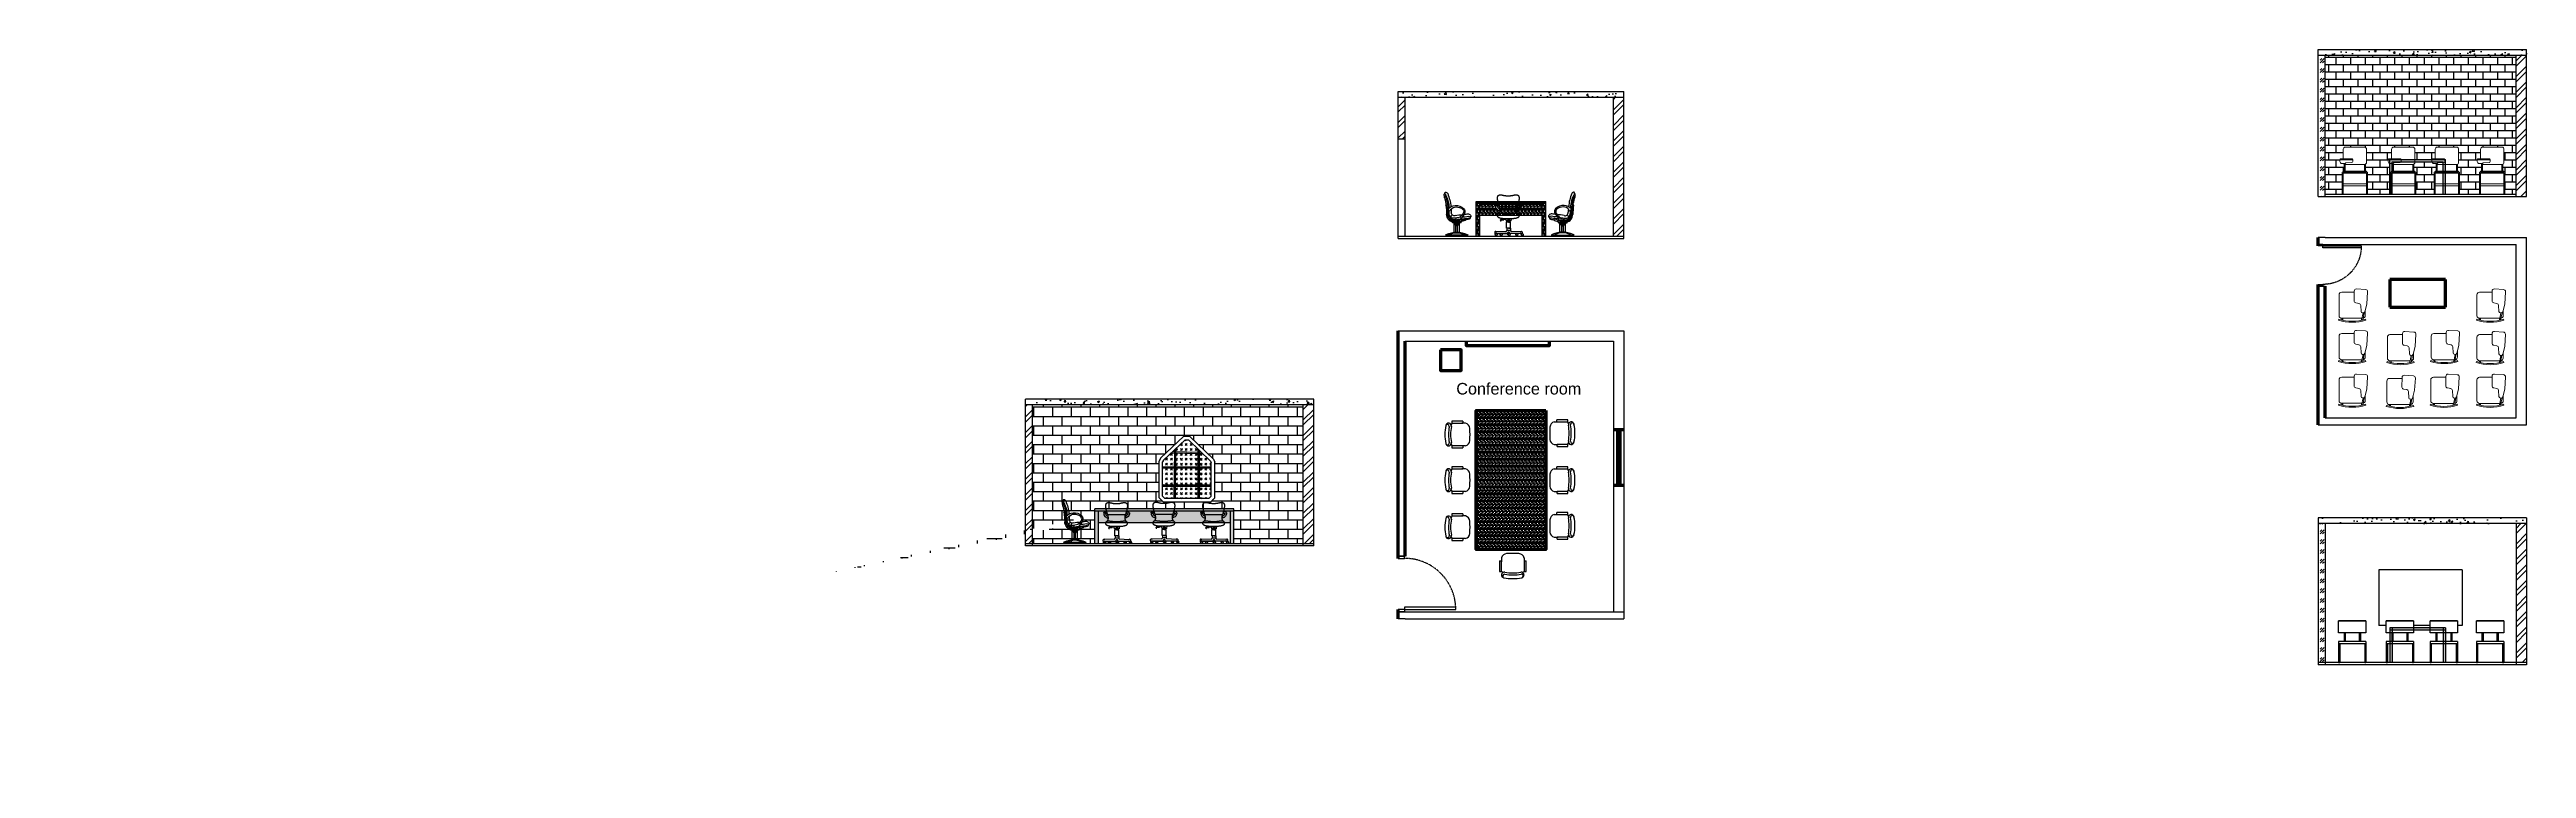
# Model space of a CAD drawing. Header units: inches. Extents: x 2702 to 16065, y 1501 to 3657.
# Drawn here: x 2702 to 4841, y 1995 to 2616 of the extents above; entities that cross this region are included whole.
import ezdxf

# ---------------------------------------------------------------- set-up
doc = ezdxf.new("R2010")
doc.units = ezdxf.units.IN
doc.linetypes.add('HIDDEN4', pattern=[0.09375, 0.0625, -0.03125])
doc.layers.add('A-FURNITURE', color=255, linetype='Continuous', lineweight=5)
doc.layers.add('muebles', color=17, linetype='Continuous', lineweight=0)
for name, color, linetype in [('furniture', 7, 'Continuous'), ('sanitary', 110, 'Continuous'), ('text', 10, 'Continuous')]:
    doc.layers.add(name, color=color, linetype=linetype)
doc.styles.get("Standard").update_dxf_attribs({"font": 'arial.ttf'})
pattern_1 = [(90, (0, -504.8962), (0.54, -3e-17), [0.9, -0.18]), (90, (0.18, -505.0762), (0.54, -3e-17), [0.54, -0.135, 0.27, -0.135]), (90, (0.36, -505.3462), (0.54, -3e-17), [0.9, -0.18])]
pattern_2 = [(50, (0, -504.896), (16.39662, -1.434518), [1.7145, -18.8595]), (355, (0, -504.896), (-3.17191, 17.195116), [1.3716, -15.08765]), (100.45144, (1.366, -505.016), (13.22471, 15.7606), [1.4571, -16.02812]), (46.1842, (0, -500.324), (24.39711, -3.78381), [2.57175, -28.28925]), (96.63556, (2.033, -500.64), (21.36637, 22.26835), [2.18565, -24.0422]), (351.18415, (0, -500.324), (21.36637, 22.26835), [2.0574, -22.63138]), (21, (2.286, -501.467), (13.645295, -9.203868), [1.7145, -18.8595]), (326, (2.286, -501.467), (5.56218, 16.576917), [1.3716, -15.0876]), (71.45144, (3.423, -502.234), (19.20748, 7.37305), [1.4571, -16.028094]), (37.5, (0, -504.896), (0.277974, 7.6099535), [0, -14.90472, 0, -15.3162, 0, -15.14475]), (7.5, (0, -504.896), (6.01377, 9.016252), [0, -8.73252, 0, -14.56182, 0, -5.77215]), (327.5, (-5.098, -504.896), (12.2031536, -0.515587), [0, -5.715, 0, -17.8308, 0, -23.6601]), (317.5, (-7.384, -504.896), (13.331626, 2.288384), [0, -7.4295, 0, -11.84148, 0, -16.8021])]
pattern_3 = [(90, (0, -504.8962), (3, -2e-16), [5, -1]), (90, (1, -505.8962), (3, -2e-16), [3, -0.75, 1.5, -0.75]), (90, (2, -507.3962), (3, -2e-16), [5, -1])]
pattern_4 = [(45, (1336.653, 0), (-6.735192, 6.735192), []), (45, (1341.143, 0), (-6.735192, 6.735192), [])]
pattern_5 = [(45, (1336.653, 0), (8.485281, 0), [5, -7]), (45, (1338.774, 0), (8.485281, 0), [2, -10]), (45, (1336.653, 2.1213), (8.485281, 0), [2, -10])]

msp = doc.modelspace()

# ---------------------------------------------------------------- texts
at = {"layer": 'text', "color": 7, "lineweight": 100, "true_color": 0xffffff, "insert": (3916.751, 2328.162), "char_height": 10, "attachment_point": 1}
msp.add_mtext_dynamic_manual_height_columns('Conference room', width=150.81033, gutter_width=12.5, heights=[0], dxfattribs=at)

# ---------------------------------------------------------------- blocks, each defined once
blk = doc.blocks.new('CH3')
for p, q in [((-259, 349), (-259, 141)), ((-218, 349), (-259, 349)), ((-218, 142), (-218, 349)), ((-218, 89), (-218, 163)), ((259, 350), (218, 350)), ((218, 350), (218, 142)), ((218, 87), (218, 162)), ((259, 142), (259, 350))]:
    blk.add_line(p, q)
at = {"linetype": 'Continuous'}
for p, q in [((-218, 141), (-259, 141)), ((259, 142), (218, 142))]:
    blk.add_line(p, q, dxfattribs=at)
for centre, radius, start, end in [((0, -348), 836, 78.0899, 101.9101), ((-163, 416), 55.3, 99.8988, 279.7522), ((-111, 115), 111, 193.2566, 265.9234), ((-166, 436), 35.2, 94.9128, 274.9128), ((-4, -349), 766, 78.0112, 101.9888), ((18, -535), 913, 91.1567, 100.8714), ((0, 1666), 1666, 265.9234, 274.0766), ((-18, -535), 913, 79.1286, 88.8433), ((111, 115), 111, 274.0766, 345.8334), ((163, 416), 55.3, 260.2478, 80.1012), ((159, 437), 36.2, 265.0872, 70.3213)]:
    blk.add_arc(centre, radius, start, end, dxfattribs=at)
for centre, start, end in [((-181, 309), 90.7226, 132.8382), ((180, 309), 47.1618, 87.5717)]:
    blk.add_arc(centre, 54.9, start, end)
blk = doc.blocks.new('con tab')
at = {"layer": 'A-FURNITURE', "color": 0, "lineweight": 100}
blk.add_lwpolyline([(4432.9, 2809.2), (4432.9, 2689.2), (4372.9, 2689.2), (4372.9, 2809.2)], close=True, dxfattribs=at)
at = {"color": 0, "xscale": 0.04466668239768105, "yscale": 0.04466668239768105, "zscale": 0.04466668239768105}
for p, rotation in [((4367.5, 2788.5), 89.99999999999999), ((4436.3, 2789.6), 270), ((4367.5, 2749), 89.99999999999999), ((4436.3, 2749), 270), ((4367.5, 2708.3), 89.99999999999999), ((4436.3, 2709.5), 270), ((4404.4, 2685.7), 180)]:
    blk.add_blockref('CH3', p, dxfattribs=dict(at, rotation=rotation))
blk = doc.blocks.new('4ftwin')
at = {"color": 7, "lineweight": 100, "true_color": 0xffffff}
for p, q in [((0, 0), (9, 0)), ((3.5, 0), (3.5, -48)), ((5.5, 0), (5.5, -48)), ((0, -48), (9, -48))]:
    blk.add_line(p, q, dxfattribs=at)
blk = doc.blocks.new('A$C0CE462CD')
for p, q in [((860, 100), (860, 0)), ((860, 0), (894, 0))]:
    blk.add_line(p, q)
blk.add_lwpolyline([(860, 100), (860, 920), (818, 920), (818, 100)], close=True)
for points in [[(6, 0), (40, 0), (40, 100), (6, 100)], [(6, 100), (6, 0)], [(860, 100), (894, 100), (894, 0)]]:
    blk.add_lwpolyline(points)
at = {"linetype": 'HIDDEN4'}
blk.add_arc((859, 102), 819, 92.8508, 180.1309, dxfattribs=at)
blk = doc.blocks.new('A$C01003397')
at = {"linetype": 'ByBlock'}
for p, q in [((70, 15), (650, 15)), ((110, 15), (110, 0)), ((110, 0), (145, 0)), ((145, 0), (145, 15)), ((234, 305), (470, 273)), ((250, 256), (250, 273)), ((250, 273), (470, 273)), ((250, 256), (345, 256)), ((290, 72), (290, 256)), ((340, 194), (300, 256)), ((340, 194), (380, 194)), ((340, 75), (340, 194)), ((345, 194), (345, 273)), ((375, 194), (375, 273)), ((375, 256), (470, 256)), ((380, 194), (421, 256)), ((380, 75), (380, 194)), ((386, 344), (386, 312)), ((430, 72), (430, 256)), ((470, 256), (470, 273)), ((576, 0), (576, 15)), ((611, 0), (576, 0)), ((611, 15), (611, 0))]:
    blk.add_line(p, q, dxfattribs=at)
blk.add_circle((569, 499), 8.06, dxfattribs=at)
for centre, radius, start, end in [((222, 469), 69.8, 131.3721, 206.7387), ((360, 288), 297, 82.5533, 128.1353), ((228, 470), 46, 122.876, 203.6936), ((359, 280), 277, 86.2296, 124.3041), ((392, 372), 185, 46.0191, 94.6619), ((390, 244), 338, 52.8609, 88.6447), ((446, 449), 109, 269.0753, 14.1854), ((1241, 460), 739, 175.3749, 180.1573), ((1241, 460), 739, 151.5736, 172.1482), ((565, 520), 47, 198.7214, 278.471), ((455, 446), 127, 316.9431, 12.4519), ((1001, 516), 446, 139.0038, 177.1199), ((576, 498), 24.4, 262.0772, 40.462), ((-4152, 1230), 4811, 349.7522, 352.4357), ((1947, 360), 1370, 166.6885, 173.3243), ((638, 785), 54.5, 71.6699, 150.6136), ((923, 563), 329, 138.5836, 159.9952), ((-2445, 1792), 3288, 338.6709, 340.8713), ((627, 593), 9.68, 337.541, 160.2172), ((1786, 384), 1169, 169.8584, 178.4919), ((639, 816), 26.3, 344.552, 52.0396), ((552, 775), 125, 331.4164, 2.863), ((664, 792), 16.8, 319.1823, 86.0986), ((69, 340), 84, 93.1774, 145.6638), ((24, 382), 24.7, 168.686, 259.6872), ((61, 332), 49.1, 83.8759, 147.8149), ((57, 355), 37.5, 175.1241, 221.7806), ((73, 279), 67.1, 83.0828, 130.4761), ((161, 830), 518, 255.2253, 265.6603), ((-165, -3861), 4291, 85.4319, 86.9357), ((-20161, -163226), 164852, 82.89561, 82.952), ((94, 6), 25.5, 91.7357, 159.1171), ((-285, -4486), 4845, 81.9233, 85.6748), ((360, -764), 839, 71.4593, 108.5407), ((171, 136), 185, 77.1298, 105.3916), ((221, 475), 189, 238.3478, 275.0784), ((178, 16), 19.7, 109.1535, 181.9812), ((807, 933), 815, 217.4807, 227.9564), ((408, -795), 862, 93.1679, 105.9368), ((470, 645), 344, 214.2004, 236.4392), ((641, 3769), 3479, 262.9134, 266.4954), ((-165, -3861), 4291, 82.4295, 84.9009), ((270, 304), 36.8, 178.8018, 237.0453), ((488, 1489), 1149, 259.5902, 267.8152), ((313, -795), 862, 74.0632, 86.8321), ((422, 490), 181, 261.7444, 313.7897), ((423, 468), 79, 253.1729, 352.7803), ((456, 433), 140, 258.7154, 335.0303), ((469, 410), 137, 270.7604, 319.6807), ((423, 329), 93.9, 20.9341, 56.8866), ((543, 16), 19.7, 358.0188, 70.8465), ((463, 432), 156, 315.0019, 353.6926), ((627, 6), 25.5, 20.8829, 88.2643)]:
    blk.add_arc(centre, radius, start, end, dxfattribs=at)
blk = doc.blocks.new('office chair back elevation')
at = {"color": 7}
for p, q in [((-2, -44.5), (-2.1, -45)), ((-2.1, -45), (-2, -45.6)), ((-1.8, -43.5), (-2, -44)), ((-2, -44), (-2, -44.5)), ((-2, -45.6), (-1.9, -46.1)), ((-1.9, -46.1), (-1.6, -46.6)), ((-1.6, -43), (-1.8, -43.5)), ((-1.3, -42.6), (-1.6, -43)), ((-1.6, -46.6), (-1.3, -47.1)), ((-1, -42.2), (-1.3, -42.6)), ((-1.3, -47.1), (-0.9, -47.6)), ((-0.6, -41.8), (-1, -42.2)), ((-0.9, -47.6), (-0.5, -48.1)), ((-0.2, -41.4), (-0.6, -41.8)), ((-0.5, -48.1), (0.1, -48.5)), ((0.3, -41.1), (-0.2, -41.4)), ((0.1, -48.5), (0.8, -48.9)), ((0.9, -40.9), (0.3, -41.1)), ((0.8, -48.9), (1.5, -49.3)), ((1.5, -40.6), (0.9, -40.9)), ((2.1, -40.5), (1.5, -40.6)), ((1.5, -49.3), (2.4, -49.6)), ((2.9, -40.3), (2.1, -40.5)), ((2.4, -49.6), (3.3, -49.9)), ((3.7, -40.2), (2.9, -40.3)), ((3.3, -49.9), (4.3, -50.2)), ((4.6, -40.2), (3.7, -40.2)), ((4.3, -50.2), (5.3, -50.4)), ((5.5, -40.2), (4.6, -40.2)), ((5.3, -50.4), (6.3, -50.6)), ((6.6, -40.3), (5.5, -40.2)), ((6.3, -50.6), (7.4, -50.8)), ((7.7, -40.4), (6.6, -40.3)), ((7.4, -50.8), (8.5, -51)), ((8.9, -40.5), (7.7, -40.4)), ((8.5, -51), (9.6, -51.1)), ((10.1, -40.6), (8.9, -40.5)), ((9.6, -51.1), (10.6, -51.2)), ((11.4, -40.8), (10.1, -40.6)), ((10.6, -51.2), (11.7, -51.3)), ((12.6, -41), (11.4, -40.8)), ((11.7, -51.3), (12.7, -51.3)), ((13.9, -41.1), (12.6, -41)), ((12.7, -51.3), (13.7, -51.4)), ((18.1, -53), (12.8, -53.5)), ((18.2, -53.7), (13, -54.2)), ((13.7, -51.4), (14.7, -51.4)), ((15, -41.2), (13.9, -41.1)), ((14.7, -51.4), (15.7, -51.4)), ((16.2, -41.4), (15, -41.2)), ((15.7, -51.4), (16.6, -51.5)), ((17.2, -41.5), (16.2, -41.4)), ((16.6, -51.5), (17.5, -51.5)), ((18.3, -41.5), (17.2, -41.5)), ((17.5, -51.5), (18.3, -51.5)), ((19.3, -41.6), (18.3, -41.5)), ((18.3, -51.5), (19.2, -51.5)), ((19.2, -51.5), (20, -51.5)), ((20.3, -41.6), (19.3, -41.6)), ((20, -51.5), (20.8, -51.5)), ((21.2, -41.7), (20.3, -41.6)), ((20.8, -51.5), (21.5, -51.5)), ((22.1, -41.7), (21.2, -41.7)), ((21.5, -51.5), (22.3, -51.5)), ((23.1, -41.7), (22.1, -41.7)), ((22.3, -51.5), (23.1, -51.5)), ((23, -54.5), (23, -57.2)), ((24, -41.7), (23.1, -41.7)), ((23.1, -51.5), (23.8, -51.5)), ((23.8, -51.5), (24.6, -51.5)), ((24.9, -41.7), (24, -41.7)), ((24.6, -51.5), (25.4, -51.5)), ((24.7, -54.5), (24.7, -57.2)), ((25.9, -41.6), (24.9, -41.7)), ((25.4, -51.5), (26.2, -51.5)), ((26.8, -41.6), (25.9, -41.6)), ((26.2, -51.5), (27, -51.5)), ((27.8, -41.5), (26.8, -41.6)), ((27, -51.5), (27.8, -51.5)), ((28.9, -41.5), (27.8, -41.5)), ((27.8, -51.5), (28.6, -51.5)), ((28.6, -51.5), (29.5, -51.5)), ((30, -41.4), (28.9, -41.5)), ((29.5, -51.5), (30.5, -51.4)), ((31.1, -41.2), (30, -41.4)), ((30.5, -51.4), (31.4, -51.4)), ((32.3, -41.1), (31.1, -41.2)), ((31.4, -51.4), (32.4, -51.4)), ((33.5, -41), (32.3, -41.1)), ((32.4, -51.4), (33.4, -51.3)), ((33.4, -51.3), (34.5, -51.3)), ((34.7, -40.8), (33.5, -41)), ((34.5, -51.3), (35.5, -51.2)), ((36, -40.6), (34.7, -40.8)), ((35.5, -51.2), (36.6, -51.1)), ((37.2, -40.5), (36, -40.6)), ((36.6, -51.1), (37.6, -51)), ((38.4, -40.4), (37.2, -40.5)), ((37.6, -51), (38.7, -50.8)), ((39.5, -40.3), (38.4, -40.4)), ((38.7, -50.8), (39.8, -50.6)), ((40.6, -40.2), (39.5, -40.3)), ((39.8, -50.6), (40.8, -50.4)), ((41.6, -40.2), (40.6, -40.2)), ((40.8, -50.4), (41.9, -50.2)), ((42.5, -40.2), (41.6, -40.2)), ((41.9, -50.2), (42.8, -49.9)), ((43.3, -40.3), (42.5, -40.2)), ((42.8, -49.9), (43.7, -49.6)), ((44, -40.5), (43.3, -40.3)), ((43.7, -49.6), (44.6, -49.3)), ((44.7, -40.6), (44, -40.5)), ((44.6, -49.3), (45.4, -48.9)), ((45.3, -40.9), (44.7, -40.6)), ((45.8, -41.1), (45.3, -40.9)), ((45.4, -48.9), (46, -48.5)), ((46.3, -41.4), (45.8, -41.1)), ((46, -48.5), (46.6, -48.1)), ((46.7, -41.8), (46.3, -41.4)), ((46.6, -48.1), (47.1, -47.6)), ((47.1, -42.2), (46.7, -41.8)), ((47.5, -42.6), (47.1, -42.2)), ((47.1, -47.6), (47.5, -47.1)), ((47.7, -43), (47.5, -42.6)), ((47.5, -47.1), (47.8, -46.6)), ((47.9, -43.5), (47.7, -43)), ((47.8, -46.6), (48, -46.1)), ((48.1, -44), (47.9, -43.5)), ((48, -46.1), (48.1, -45.6)), ((48.2, -44.5), (48.1, -44)), ((48.1, -45.6), (48.2, -45)), ((48.2, -45), (48.2, -44.5)), ((-7.7, -83.2), (-7.7, -85.1)), ((-7.7, -85.1), (23.8, -85.1)), ((-7.6, -86), (-7.2, -86)), ((-7.2, -86), (-4.1, -86)), ((-6.4, -86), (-6.4, -85.1)), ((-5.2, -86), (-5.2, -85.1)), ((-4.1, -86), (-4.1, -86.1)), ((17.7, -81), (-3.5, -81.8)), ((-1.3, -88.8), (-1.8, -88.8)), ((6.7, -86.1), (6.7, -85.9)), ((9.2, -88.8), (9.8, -88.8)), ((23.8, -59.6), (19.3, -59.6)), ((19.3, -73.2), (19.3, -59.6)), ((23.8, -73.2), (19.3, -73.2)), ((19.7, -73.2), (19.7, -78.9)), ((22.2, -86), (21.7, -86)), ((22.9, -85.1), (22.9, -86)), ((23.8, -59.6), (28.4, -59.6)), ((23.8, -73.2), (28.4, -73.2)), ((27.5, -73.2), (23.8, -73.2)), ((26.7, -86.5), (26.7, -85.1)), ((27.4, -78.9), (27.9, -78.9)), ((27.5, -88.8), (28, -88.8)), ((27.9, -73.2), (27.9, -78.9)), ((28.4, -73.2), (28.4, -59.6)), ((50.9, -82), (30.1, -81)), ((44.9, -88.8), (45.5, -88.8)), ((51.4, -86), (51.8, -86)), ((52.5, -86), (52.5, -85.1)), ((55.3, -85.1), (55.3, -83.2)), ((57.7, -88.8), (57.2, -88.8))]:
    blk.add_line(p, q, dxfattribs=at)
for points in [[(3.7, -25.8), (3.5, -25.7), (3.4, -25.5), (3.2, -25.3), (3.1, -25.1), (3, -24.9), (2.9, -24.6), (2.7, -24.2), (2.6, -23.8), (2.4, -23.3), (2.2, -22.7), (2, -22), (1.8, -21.4), (1.6, -20.6), (1.4, -19.9), (1.2, -19.1), (0.9, -18.4), (0.7, -17.6), (0.5, -16.9), (0.4, -16.2), (0.2, -15.5), (0, -14.8), (-0.1, -14.1), (-0.3, -13.4), (-0.4, -12.7), (-0.6, -12.1), (-0.7, -11.4), (-0.8, -10.8), (-0.9, -10.1), (-1, -9.5), (-1.1, -8.9), (-1.2, -8.3), (-1.3, -7.7), (-1.3, -7.1), (-1.4, -6.6), (-1.4, -6), (-1.4, -5.4), (-1.4, -4.9), (-1.3, -4.4), (-1.3, -3.9), (-1.2, -3.5), (-1.1, -3), (-1.1, -2.6), (-0.9, -2.2), (-0.8, -1.8), (-0.7, -1.5), (-0.6, -1.2), (-0.5, -0.9), (-0.3, -0.6), (-0.2, -0.3), (-0.1, -0.1), (0.1, 0.1), (0.2, 0.3), (0.3, 0.5), (0.5, 0.6), (0.7, 0.8), (0.9, 1), (1.1, 1.1), (1.3, 1.3), (1.5, 1.4), (1.8, 1.6), (2.1, 1.7), (2.4, 1.8), (2.7, 1.9), (3, 2), (3.3, 2.1), (3.6, 2.2), (4, 2.3), (4.3, 2.3), (4.6, 2.3), (5, 2.4), (5.3, 2.4), (5.7, 2.4), (6.1, 2.4), (6.4, 2.3), (6.8, 2.3), (7.2, 2.2), (7.6, 2.2), (8, 2.1), (8.5, 2), (9, 1.9), (9.5, 1.7), (10.1, 1.6), (10.7, 1.5), (11.4, 1.3), (12, 1.2), (12.6, 1), (13.3, 0.9), (13.9, 0.7), (14.5, 0.6), (15.1, 0.5), (15.6, 0.4), (16.2, 0.4), (16.7, 0.3), (17.2, 0.3), (17.8, 0.2), (18.3, 0.2), (18.9, 0.1), (19.5, 0.1), (20.1, 0.1), (20.7, 0), (21.3, 0), (21.9, 0), (22.5, 0), (23.2, 0), (23.8, 0), (24.4, 0), (25, 0), (25.6, 0), (26.2, 0.1), (26.8, 0.1), (27.4, 0.1), (28, 0.2), (28.5, 0.2), (29.1, 0.3), (29.6, 0.3), (30.1, 0.4), (30.7, 0.4), (31.2, 0.5), (31.8, 0.6), (32.4, 0.7), (33, 0.9), (33.7, 1), (34.3, 1.2), (34.9, 1.3), (35.6, 1.5), (36.2, 1.6), (36.8, 1.7), (37.3, 1.9), (37.8, 2), (38.3, 2.1), (38.7, 2.2), (39.1, 2.2), (39.5, 2.3), (39.9, 2.3), (40.3, 2.4), (40.6, 2.4), (41, 2.4), (41.3, 2.4), (41.7, 2.3), (42, 2.3), (42.4, 2.3), (42.7, 2.2), (43, 2.1), (43.3, 2), (43.6, 1.9), (43.9, 1.8), (44.2, 1.7), (44.5, 1.6), (44.8, 1.4), (45, 1.3), (45.2, 1.1), (45.4, 1), (45.6, 0.8), (45.8, 0.6), (46, 0.5), (46.1, 0.3), (46.2, 0.1), (46.4, -0.1), (46.5, -0.3), (46.6, -0.6), (46.8, -0.9), (46.9, -1.2), (47, -1.5), (47.1, -1.8), (47.3, -2.2), (47.4, -2.6), (47.5, -3), (47.5, -3.5), (47.6, -3.9), (47.6, -4.4), (47.7, -4.9), (47.7, -5.4), (47.7, -6), (47.7, -6.6), (47.6, -7.1), (47.6, -7.7), (47.5, -8.3), (47.4, -8.9), (47.3, -9.5), (47.2, -10.1), (47.1, -10.8), (47, -11.4), (46.9, -12.1), (46.7, -12.7), (46.6, -13.4), (46.4, -14.1), (46.3, -14.8), (46.1, -15.5), (45.9, -16.2), (45.8, -16.9), (45.6, -17.6), (45.4, -18.4), (45.2, -19.1), (44.9, -19.9), (44.7, -20.6), (44.5, -21.4), (44.3, -22), (44.1, -22.7), (43.9, -23.3), (43.7, -23.8), (43.6, -24.2), (43.4, -24.6), (43.3, -24.9), (43.2, -25.1), (43.1, -25.3), (42.9, -25.5), (42.8, -25.7), (42.6, -25.8)], [(-5.9, -21.5), (-5.7, -21), (-5.6, -20.6), (-5.4, -20.2), (-5.3, -20), (-5.2, -19.8), (-5.1, -19.7), (-5, -19.6), (-5, -19.5), (-4.9, -19.4), (-4.8, -19.4), (-4.7, -19.4), (-4.5, -19.3), (-4.3, -19.3), (-4.1, -19.3), (-3.9, -19.3), (-3.6, -19.3), (-3.2, -19.3), (-2.8, -19.3), (-2.4, -19.3), (-1.9, -19.3), (-1.5, -19.3), (-1, -19.3), (-0.6, -19.4), (-0.3, -19.4), (0, -19.4), (0.3, -19.4), (0.5, -19.5), (0.6, -19.5), (0.7, -19.6), (0.8, -19.6), (0.9, -19.7), (0.9, -19.8), (1, -19.8), (1, -19.9), (1, -20), (1, -20.1), (1, -20.2), (1, -20.4), (1, -20.5), (0.9, -20.7), (0.9, -20.8), (0.8, -21), (0.7, -21.2), (0.7, -21.4), (0.6, -21.5), (0.5, -21.7), (0.4, -21.9), (0.2, -22.1), (0.1, -22.2), (0, -22.3), (-0.1, -22.4), (-0.3, -22.5), (-0.4, -22.6), (-0.6, -22.7), (-0.7, -22.8), (-0.9, -22.8), (-1.1, -22.9), (-1.3, -23), (-1.5, -23.1), (-1.8, -23.1), (-2.1, -23.1), (-2.5, -23.1), (-3, -23.1), (-3.6, -23)], [(44.4, -40.4), (44.3, -40), (44.1, -39.7), (44, -39.3), (43.9, -39), (43.7, -38.6), (43.6, -38.3), (43.5, -38.1), (43.4, -37.8), (43.3, -37.6), (43.2, -37.4), (43.2, -37.3), (43.1, -37.1), (43.1, -37), (43.1, -36.9), (43, -36.8), (43, -36.7), (43, -36.6), (42.9, -36.5), (42.9, -36.4), (42.9, -36.3), (42.9, -36.2), (42.8, -36.2), (42.8, -36.1), (42.8, -36), (42.8, -35.9), (42.8, -35.8), (42.7, -35.7), (42.7, -35.7), (42.7, -35.6), (42.7, -35.5), (42.7, -35.4), (42.6, -35.4), (42.6, -35.3), (42.6, -35.2), (42.6, -35.1), (42.6, -35.1), (42.6, -35), (42.6, -34.9), (42.6, -34.9), (42.5, -34.8), (42.5, -34.7), (42.5, -34.7), (42.5, -34.6), (42.5, -34.5), (42.5, -34.5), (42.5, -34.4), (42.5, -34.4), (42.5, -34.3), (42.5, -34.2), (42.5, -34.2), (42.5, -34.1), (42.5, -34), (42.5, -34), (42.4, -33.9), (42.4, -33.9), (42.4, -33.8), (42.4, -33.8), (42.4, -33.7), (42.4, -33.6), (42.4, -33.6), (42.4, -33.5), (42.4, -33.5), (42.4, -33.4), (42.4, -33.3), (42.4, -33.3), (42.4, -33.2), (42.4, -33.2), (42.4, -33.1), (42.4, -33.1), (42.4, -33), (42.4, -33), (42.4, -32.9), (42.4, -32.8), (42.4, -32.8), (42.4, -32.7), (42.4, -32.7), (42.4, -32.6), (42.4, -32.6), (42.4, -32.5), (42.4, -32.5), (42.4, -32.4), (42.4, -32.4), (42.4, -32.3), (42.4, -32.2), (42.4, -32.2), (42.4, -32.1), (42.4, -32.1), (42.4, -32), (42.5, -32), (42.5, -31.9), (42.5, -31.9), (42.5, -31.8), (42.5, -31.8), (42.5, -31.7), (42.5, -31.7), (42.5, -31.6), (42.5, -31.6), (42.5, -31.5), (42.5, -31.5), (42.5, -31.4), (42.5, -31.4), (42.5, -31.3), (42.5, -31.3), (42.5, -31.2), (42.5, -31.2), (42.5, -31.1), (42.5, -31.1), (42.5, -31), (42.5, -31), (42.5, -30.9), (42.6, -30.9), (42.6, -30.8), (42.6, -30.8), (42.6, -30.7), (42.6, -30.7), (42.6, -30.6), (42.6, -30.6), (42.6, -30.5), (42.6, -30.5), (42.6, -30.4), (42.6, -30.4), (42.6, -30.3), (42.6, -30.3), (42.6, -30.2), (42.6, -30.2), (42.6, -30.1), (42.6, -30.1), (42.7, -30.1), (42.7, -30), (42.7, -30), (42.7, -29.9), (42.7, -29.9), (42.7, -29.8), (42.7, -29.8), (42.7, -29.7), (42.7, -29.7), (42.7, -29.7), (42.7, -29.6), (42.7, -29.6), (42.7, -29.5), (42.7, -29.5), (42.7, -29.4), (42.7, -29.4), (42.7, -29.3), (42.8, -29.3), (42.8, -29.3), (42.8, -29.2), (42.8, -29.2), (42.8, -29.1), (42.8, -29.1), (42.8, -29), (42.8, -29), (42.8, -29), (42.8, -28.9), (42.8, -28.9), (42.8, -28.8), (42.8, -28.8), (42.8, -28.8), (42.8, -28.7), (42.8, -28.7), (42.8, -28.6), (42.8, -28.6), (42.8, -28.6), (42.8, -28.5), (42.8, -28.5), (42.9, -28.4), (42.9, -28.4), (42.9, -28.4), (42.9, -28.3), (42.9, -28.3), (42.9, -28.3), (42.9, -28.2), (42.9, -28.2), (42.9, -28.1), (42.9, -28.1), (42.9, -28.1), (42.9, -28), (42.9, -28), (42.9, -28), (42.9, -27.9), (42.9, -27.9), (42.9, -27.8), (42.9, -27.8), (42.9, -27.8), (42.9, -27.7), (42.9, -27.7), (42.9, -27.7), (42.9, -27.6), (42.9, -27.6), (42.9, -27.6), (42.9, -27.5), (42.9, -27.5), (42.9, -27.5), (42.9, -27.4), (42.9, -27.4), (42.9, -27.4), (42.9, -27.3), (42.9, -27.3), (42.9, -27.3), (42.9, -27.2), (42.9, -27.2), (42.9, -27.2), (42.9, -27.2), (42.9, -27.1), (42.9, -27.1), (42.9, -27.1), (42.9, -27), (42.9, -27), (42.9, -27), (42.9, -26.9), (42.9, -26.9), (42.9, -26.9), (42.9, -26.9), (42.9, -26.8), (42.9, -26.8), (42.9, -26.8), (42.9, -26.8), (42.9, -26.7), (42.9, -26.7), (42.9, -26.7), (42.8, -26.7), (42.8, -26.6), (42.8, -26.6), (42.8, -26.6), (42.8, -26.6), (42.8, -26.5), (42.8, -26.5), (42.8, -26.5), (42.8, -26.5), (42.8, -26.4), (42.8, -26.4), (42.8, -26.4), (42.8, -26.4), (42.8, -26.4), (42.8, -26.3), (42.8, -26.3), (42.8, -26.3), (42.8, -26.3), (42.8, -26.3), (42.8, -26.2), (42.8, -26.2), (42.8, -26.2), (42.8, -26.2), (42.8, -26.2), (42.8, -26.2), (42.8, -26.1), (42.8, -26.1), (42.8, -26.1), (42.8, -26.1), (42.7, -26.1), (42.7, -26.1), (42.7, -26.1), (42.7, -26), (42.7, -26), (42.7, -26), (42.7, -26), (42.7, -26), (42.7, -26), (42.7, -26), (42.7, -26), (42.7, -25.9), (42.7, -25.9), (42.7, -25.9), (42.7, -25.9), (42.7, -25.9), (42.7, -25.9), (42.7, -25.9), (42.7, -25.9), (42.7, -25.9), (42.6, -25.9), (42.6, -25.9), (42.6, -25.9), (42.6, -25.8), (42.6, -25.8), (42.6, -25.8), (42.6, -25.8), (42.6, -25.8), (42.6, -25.8), (42.5, -25.8), (42.5, -25.8), (42.5, -25.8), (42.5, -25.8), (42.5, -25.8), (42.5, -25.8), (42.4, -25.8), (42.4, -25.8), (42.4, -25.8), (42.4, -25.8), (42.4, -25.8), (42.3, -25.8), (42.3, -25.8), (42.3, -25.8), (42.3, -25.8), (42.2, -25.7), (42.2, -25.7), (42.2, -25.7), (42.1, -25.7), (42.1, -25.7), (42.1, -25.7), (42, -25.7), (42, -25.7), (42, -25.7), (41.9, -25.7), (41.9, -25.7), (41.8, -25.7), (41.8, -25.7), (41.8, -25.7), (41.7, -25.7), (41.7, -25.7), (41.6, -25.7), (41.6, -25.7), (41.5, -25.7), (41.5, -25.7), (41.4, -25.7), (41.4, -25.7), (41.3, -25.7), (41.2, -25.7), (41.2, -25.7), (41.1, -25.7), (41.1, -25.7), (41, -25.7), (40.9, -25.7), (40.9, -25.7), (40.8, -25.7), (40.7, -25.7), (40.7, -25.7), (40.6, -25.7), (40.5, -25.7), (40.4, -25.7), (40.4, -25.7), (40.3, -25.7), (40.2, -25.7), (40.1, -25.7), (40, -25.6), (39.9, -25.6), (39.9, -25.6), (39.8, -25.6), (39.7, -25.6), (39.6, -25.6), (39.5, -25.6), (39.4, -25.6), (39.3, -25.6), (39.2, -25.6), (39.1, -25.6), (39, -25.6), (38.9, -25.6), (38.8, -25.6), (38.7, -25.6), (38.6, -25.6), (38.5, -25.6), (38.4, -25.6), (38.3, -25.6), (38.2, -25.6), (38.1, -25.6), (38, -25.6), (37.8, -25.6), (37.7, -25.6), (37.6, -25.6), (37.5, -25.6), (37.4, -25.6), (37.3, -25.6), (37.1, -25.6), (37, -25.6), (36.9, -25.6), (36.8, -25.6), (36.6, -25.6), (36.5, -25.6), (36.4, -25.6), (36.3, -25.6), (36.1, -25.6), (36, -25.7), (35.9, -25.7), (35.7, -25.7), (35.6, -25.7), (35.4, -25.7), (35.3, -25.7), (35.2, -25.7), (35, -25.7), (34.9, -25.7), (34.7, -25.7), (34.6, -25.7), (34.4, -25.7), (34.3, -25.7), (34.1, -25.7), (34, -25.7), (33.8, -25.7), (33.7, -25.7), (33.5, -25.7), (33.4, -25.7), (33.2, -25.7), (33.1, -25.8), (32.9, -25.8), (32.7, -25.8), (32.6, -25.8), (32.4, -25.8), (32.2, -25.8), (32.1, -25.8), (31.9, -25.8), (31.7, -25.8), (31.6, -25.8), (31.4, -25.8), (31.2, -25.8), (31, -25.8), (30.9, -25.8), (30.7, -25.8), (30.5, -25.8), (30.3, -25.9), (30.1, -25.9), (29.9, -25.9), (29.7, -25.9), (29.5, -25.9), (29.4, -25.9), (29.2, -25.9), (29, -25.9), (28.8, -25.9), (28.6, -25.9), (28.4, -25.9), (28.2, -25.9), (27.9, -25.9), (27.7, -25.9), (27.5, -25.9), (27.3, -25.9), (27.1, -25.9), (26.9, -25.9), (26.7, -25.9), (26.4, -25.9), (26.2, -25.9), (26, -25.9), (25.8, -25.9), (25.5, -25.9), (25.3, -25.9), (25.1, -25.9), (24.8, -25.9), (24.6, -25.9), (24.4, -25.9), (24.1, -25.9), (23.9, -25.9), (23.6, -25.9), (23.4, -25.9), (23.1, -25.9), (22.9, -25.9), (22.7, -25.9), (22.4, -25.9), (22.2, -25.9), (21.9, -25.9), (21.7, -25.9), (21.4, -25.9), (21.2, -25.9), (21, -25.9), (20.7, -25.9), (20.5, -25.9), (20.3, -25.9), (20.1, -25.9), (19.8, -25.9), (19.6, -25.9), (19.4, -25.9), (19.2, -25.9), (19, -25.9), (18.7, -25.9), (18.5, -25.9), (18.3, -25.9), (18.1, -25.9), (17.9, -25.9), (17.7, -25.9), (17.5, -25.9), (17.3, -25.9), (17.1, -25.9), (16.9, -25.9), (16.7, -25.9), (16.5, -25.9), (16.3, -25.9), (16.1, -25.9), (16, -25.9), (15.8, -25.8), (15.6, -25.8), (15.4, -25.8), (15.2, -25.8), (15.1, -25.8), (14.9, -25.8), (14.7, -25.8), (14.5, -25.8), (14.4, -25.8), (14.2, -25.8), (14, -25.8), (13.9, -25.8), (13.7, -25.8), (13.5, -25.8), (13.4, -25.8), (13.2, -25.8), (13, -25.7), (12.9, -25.7), (12.7, -25.7), (12.6, -25.7), (12.4, -25.7), (12.3, -25.7), (12.1, -25.7), (12, -25.7), (11.8, -25.7), (11.7, -25.7), (11.5, -25.7), (11.4, -25.7), (11.2, -25.7), (11.1, -25.7), (11, -25.7), (10.8, -25.7), (10.7, -25.7), (10.5, -25.7), (10.4, -25.7), (10.3, -25.7), (10.1, -25.6), (10, -25.6), (9.9, -25.6), (9.8, -25.6), (9.6, -25.6), (9.5, -25.6), (9.4, -25.6), (9.3, -25.6), (9.1, -25.6), (9, -25.6), (8.9, -25.6), (8.8, -25.6), (8.7, -25.6), (8.5, -25.6), (8.4, -25.6), (8.3, -25.6), (8.2, -25.6), (8.1, -25.6), (8, -25.6), (7.9, -25.6), (7.8, -25.6), (7.7, -25.6), (7.6, -25.6), (7.4, -25.6), (7.3, -25.6), (7.2, -25.6), (7.1, -25.6), (7.1, -25.6), (7, -25.6), (6.9, -25.6), (6.8, -25.6), (6.7, -25.6), (6.6, -25.6), (6.5, -25.6), (6.4, -25.6), (6.3, -25.6), (6.2, -25.6), (6.2, -25.7), (6.1, -25.7), (6, -25.7), (5.9, -25.7), (5.8, -25.7), (5.8, -25.7), (5.7, -25.7), (5.6, -25.7), (5.5, -25.7), (5.5, -25.7), (5.4, -25.7), (5.3, -25.7), (5.3, -25.7), (5.2, -25.7), (5.1, -25.7), (5.1, -25.7), (5, -25.7), (5, -25.7), (4.9, -25.7), (4.8, -25.7), (4.8, -25.7), (4.7, -25.7), (4.7, -25.7), (4.6, -25.7), (4.6, -25.7), (4.5, -25.7), (4.5, -25.7), (4.5, -25.7), (4.4, -25.7), (4.4, -25.7), (4.3, -25.7), (4.3, -25.7), (4.3, -25.7), (4.2, -25.7), (4.2, -25.7), (4.2, -25.7), (4.1, -25.7), (4.1, -25.7), (4.1, -25.7), (4, -25.7), (4, -25.8), (4, -25.8), (4, -25.8), (3.9, -25.8), (3.9, -25.8), (3.9, -25.8), (3.9, -25.8), (3.8, -25.8), (3.8, -25.8), (3.8, -25.8), (3.8, -25.8), (3.8, -25.8), (3.8, -25.8), (3.7, -25.8), (3.7, -25.8), (3.7, -25.8), (3.7, -25.8), (3.7, -25.8), (3.7, -25.8), (3.7, -25.8), (3.7, -25.8), (3.6, -25.9), (3.6, -25.9), (3.6, -25.9), (3.6, -25.9), (3.6, -25.9), (3.6, -25.9), (3.6, -25.9), (3.6, -25.9), (3.6, -25.9), (3.6, -25.9), (3.6, -25.9), (3.6, -25.9), (3.6, -26), (3.6, -26), (3.5, -26), (3.5, -26), (3.5, -26), (3.5, -26), (3.5, -26), (3.5, -26), (3.5, -26.1), (3.5, -26.1), (3.5, -26.1), (3.5, -26.1), (3.5, -26.1), (3.5, -26.1), (3.5, -26.1), (3.5, -26.2), (3.5, -26.2), (3.5, -26.2), (3.5, -26.2), (3.5, -26.2), (3.5, -26.2), (3.5, -26.3), (3.5, -26.3), (3.5, -26.3), (3.5, -26.3), (3.5, -26.3), (3.5, -26.4), (3.5, -26.4), (3.5, -26.4), (3.4, -26.4), (3.4, -26.4), (3.4, -26.5), (3.4, -26.5), (3.4, -26.5), (3.4, -26.5), (3.4, -26.6), (3.4, -26.6), (3.4, -26.6), (3.4, -26.6), (3.4, -26.7), (3.4, -26.7), (3.4, -26.7), (3.4, -26.7), (3.4, -26.8), (3.4, -26.8), (3.4, -26.8), (3.4, -26.8), (3.4, -26.9), (3.4, -26.9), (3.4, -26.9), (3.4, -26.9), (3.4, -27), (3.4, -27), (3.4, -27), (3.4, -27.1), (3.4, -27.1), (3.4, -27.1), (3.4, -27.2), (3.4, -27.2), (3.4, -27.2), (3.4, -27.2), (3.4, -27.3), (3.4, -27.3), (3.4, -27.3), (3.4, -27.4), (3.4, -27.4), (3.4, -27.4), (3.4, -27.5), (3.4, -27.5), (3.4, -27.5), (3.4, -27.6), (3.4, -27.6), (3.4, -27.6), (3.4, -27.7), (3.4, -27.7), (3.4, -27.7), (3.4, -27.8), (3.4, -27.8), (3.4, -27.8), (3.4, -27.9), (3.4, -27.9), (3.4, -28), (3.4, -28), (3.4, -28), (3.4, -28.1), (3.4, -28.1), (3.4, -28.1), (3.4, -28.2), (3.4, -28.2), (3.4, -28.3), (3.4, -28.3), (3.4, -28.3), (3.4, -28.4), (3.4, -28.4), (3.4, -28.4), (3.4, -28.5), (3.4, -28.5), (3.4, -28.6), (3.4, -28.6), (3.4, -28.6), (3.4, -28.7), (3.4, -28.7), (3.4, -28.8), (3.4, -28.8), (3.5, -28.8), (3.5, -28.9), (3.5, -28.9), (3.5, -29), (3.5, -29), (3.5, -29), (3.5, -29.1), (3.5, -29.1), (3.5, -29.2), (3.5, -29.2), (3.5, -29.3), (3.5, -29.3), (3.5, -29.3), (3.5, -29.4), (3.5, -29.4), (3.5, -29.5), (3.5, -29.5), (3.5, -29.6), (3.6, -29.6), (3.6, -29.7), (3.6, -29.7), (3.6, -29.7), (3.6, -29.8), (3.6, -29.8), (3.6, -29.9), (3.6, -29.9), (3.6, -30), (3.6, -30), (3.6, -30.1), (3.6, -30.1), (3.6, -30.1), (3.6, -30.2), (3.6, -30.2), (3.6, -30.3), (3.6, -30.3), (3.7, -30.4), (3.7, -30.4), (3.7, -30.5), (3.7, -30.5), (3.7, -30.6), (3.7, -30.6), (3.7, -30.7), (3.7, -30.7), (3.7, -30.8), (3.7, -30.8), (3.7, -30.9), (3.7, -30.9), (3.7, -31), (3.7, -31), (3.7, -31.1), (3.7, -31.1), (3.7, -31.2), (3.7, -31.2), (3.8, -31.3), (3.8, -31.3), (3.8, -31.4), (3.8, -31.4), (3.8, -31.5), (3.8, -31.5), (3.8, -31.6), (3.8, -31.6), (3.8, -31.7), (3.8, -31.7), (3.8, -31.8), (3.8, -31.8), (3.8, -31.9), (3.8, -31.9), (3.8, -32), (3.8, -32), (3.8, -32.1), (3.8, -32.1), (3.8, -32.2), (3.8, -32.2), (3.8, -32.3), (3.8, -32.4), (3.8, -32.4), (3.8, -32.5), (3.8, -32.5), (3.8, -32.6), (3.8, -32.6), (3.8, -32.7), (3.8, -32.7), (3.8, -32.8), (3.8, -32.8), (3.8, -32.9), (3.8, -33), (3.8, -33), (3.8, -33.1), (3.8, -33.1), (3.8, -33.2), (3.8, -33.2), (3.8, -33.3), (3.8, -33.3), (3.8, -33.4), (3.8, -33.5), (3.8, -33.5), (3.8, -33.6), (3.8, -33.6), (3.8, -33.7), (3.8, -33.8), (3.8, -33.8), (3.8, -33.9), (3.8, -33.9), (3.8, -34), (3.8, -34), (3.8, -34.1), (3.8, -34.2), (3.8, -34.2), (3.8, -34.3), (3.8, -34.4), (3.8, -34.4), (3.8, -34.5), (3.8, -34.5), (3.7, -34.6), (3.7, -34.7), (3.7, -34.7), (3.7, -34.8), (3.7, -34.9), (3.7, -34.9), (3.7, -35), (3.7, -35.1), (3.7, -35.1), (3.6, -35.2), (3.6, -35.3), (3.6, -35.4), (3.6, -35.4), (3.6, -35.5), (3.6, -35.6), (3.5, -35.7), (3.5, -35.7), (3.5, -35.8), (3.5, -35.9), (3.5, -36), (3.4, -36.1), (3.4, -36.2), (3.4, -36.2), (3.4, -36.3), (3.3, -36.4), (3.3, -36.5), (3.3, -36.6), (3.3, -36.7), (3.2, -36.8), (3.2, -36.9), (3.2, -37), (3.1, -37.1), (3.1, -37.3), (3, -37.4), (2.9, -37.6), (2.9, -37.8), (2.8, -38.1), (2.7, -38.3), (2.5, -38.6), (2.4, -39), (2.3, -39.3), (2.1, -39.6), (2, -40), (1.8, -40.4)], [(3.4, -27.2), (3.2, -27.3), (3.1, -27.5), (3, -27.6), (3, -27.7), (3, -27.8), (3, -27.9), (3, -28), (3, -28.1), (3, -28.3), (3.1, -28.4), (3.1, -28.6), (3.1, -28.8), (3.1, -29), (3.2, -29.2), (3.2, -29.4), (3.2, -29.7), (3.3, -29.9), (3.3, -30.2), (3.3, -30.5), (3.3, -30.7), (3.4, -31), (3.4, -31.2), (3.4, -31.5), (3.5, -31.7), (3.5, -31.9), (3.5, -32.1), (3.5, -32.3), (3.5, -32.4), (3.5, -32.6), (3.5, -32.7), (3.5, -32.8), (3.5, -32.9), (3.5, -33), (3.5, -33.1), (3.5, -33.2), (3.5, -33.3), (3.6, -33.3), (3.6, -33.4), (3.7, -33.5), (3.8, -33.6)], [(6.7, -55.2), (12.6, -54.6)], [(23.8, -53.9), (23.6, -53.9), (23.5, -53.9), (23.3, -53.9), (23.2, -53.9), (23.1, -53.9), (22.9, -54), (22.8, -54), (22.7, -54), (22.7, -54.1), (22.6, -54.1), (22.5, -54.1), (22.5, -54.1), (22.4, -54.1), (22.3, -54.1), (22.3, -54.2), (22.2, -54.2), (22.2, -54.2), (22.2, -54.2), (22.1, -54.2), (22.1, -54.2), (22.1, -54.2), (22, -54.2), (22, -54.2), (22, -54.3), (21.9, -54.3), (21.9, -54.3), (21.9, -54.3), (21.9, -54.3), (21.8, -54.3), (21.8, -54.4), (21.8, -54.4), (21.8, -54.4), (21.7, -54.5), (21.7, -54.5), (21.7, -54.6), (21.7, -54.6), (21.7, -54.6), (21.7, -54.7), (21.6, -54.7), (21.6, -54.8), (21.6, -54.8), (21.6, -54.9), (21.6, -54.9), (21.6, -54.9), (21.6, -55), (21.6, -55), (21.6, -55), (21.6, -55.1), (21.6, -55.1), (21.6, -55.1), (21.6, -55.2), (21.6, -55.2), (21.6, -55.3), (21.7, -55.3), (21.7, -55.3), (21.7, -55.4), (21.7, -55.4), (21.7, -55.4), (21.7, -55.5), (21.7, -55.5), (21.7, -55.6), (21.8, -55.6), (21.8, -55.7), (21.8, -55.7), (21.8, -55.7), (21.8, -55.8), (21.9, -55.8), (21.9, -55.9), (21.9, -55.9), (21.9, -56), (22, -56), (22, -56.1), (22, -56.1), (22, -56.2), (22.1, -56.2), (22.1, -56.3), (22.1, -56.3), (22.2, -56.4), (22.2, -56.4), (22.2, -56.5), (22.3, -56.5), (22.3, -56.6), (22.3, -56.7), (22.4, -56.7), (22.4, -56.8), (22.4, -56.8), (22.5, -56.9), (22.5, -56.9), (22.5, -57), (22.5, -57), (22.6, -57), (22.6, -57.1), (22.6, -57.1), (22.7, -57.1), (22.7, -57.1), (22.7, -57.1), (22.8, -57.2), (22.8, -57.2), (22.8, -57.2), (22.9, -57.2), (22.9, -57.2), (22.9, -57.2), (23, -57.2), (23, -57.2), (23.1, -57.2), (23.1, -57.2), (23.2, -57.2), (23.3, -57.2), (23.4, -57.2), (23.5, -57.2), (23.6, -57.2), (23.8, -57.2)], [(23.8, -53.9), (24, -53.9), (24.2, -53.9), (24.3, -53.9), (24.5, -53.9), (24.6, -53.9), (24.7, -54), (24.8, -54), (24.9, -54), (25, -54.1), (25.1, -54.1), (25.1, -54.1), (25.2, -54.1), (25.2, -54.1), (25.3, -54.1), (25.4, -54.2), (25.4, -54.2), (25.4, -54.2), (25.5, -54.2), (25.5, -54.2), (25.6, -54.2), (25.6, -54.2), (25.6, -54.2), (25.6, -54.2), (25.7, -54.3), (25.7, -54.3), (25.7, -54.3), (25.8, -54.3), (25.8, -54.3), (25.8, -54.3), (25.8, -54.4), (25.9, -54.4), (25.9, -54.4), (25.9, -54.5), (25.9, -54.5), (25.9, -54.6), (26, -54.6), (26, -54.6), (26, -54.7), (26, -54.7), (26, -54.8), (26, -54.8), (26, -54.9), (26, -54.9), (26, -54.9), (26, -55), (26, -55), (26, -55), (26, -55.1), (26, -55.1), (26, -55.1), (26, -55.2), (26, -55.2), (26, -55.3), (26, -55.3), (26, -55.3), (26, -55.4), (26, -55.4), (25.9, -55.4), (25.9, -55.5), (25.9, -55.5), (25.9, -55.6), (25.9, -55.6), (25.9, -55.7), (25.9, -55.7), (25.8, -55.7), (25.8, -55.8), (25.8, -55.8), (25.8, -55.9), (25.7, -55.9), (25.7, -56), (25.7, -56), (25.7, -56.1), (25.6, -56.1), (25.6, -56.2), (25.6, -56.2), (25.5, -56.3), (25.5, -56.3), (25.5, -56.4), (25.4, -56.4), (25.4, -56.5), (25.4, -56.5), (25.3, -56.6), (25.3, -56.7), (25.3, -56.7), (25.2, -56.8), (25.2, -56.8), (25.2, -56.9), (25.2, -56.9), (25.1, -57), (25.1, -57), (25.1, -57), (25, -57.1), (25, -57.1), (25, -57.1), (24.9, -57.1), (24.9, -57.1), (24.9, -57.2), (24.8, -57.2), (24.8, -57.2), (24.8, -57.2), (24.8, -57.2), (24.7, -57.2), (24.7, -57.2), (24.6, -57.2), (24.6, -57.2), (24.5, -57.2), (24.5, -57.2), (24.4, -57.2), (24.3, -57.2), (24.2, -57.2), (24, -57.2), (23.8, -57.2)], [(42.9, -27.2), (43.1, -27.3), (43.2, -27.4), (43.2, -27.6), (43.3, -27.7), (43.3, -27.8), (43.3, -27.9), (43.3, -28), (43.3, -28.1), (43.2, -28.3), (43.2, -28.4), (43.2, -28.6), (43.2, -28.8), (43.1, -29), (43.1, -29.2), (43.1, -29.4), (43, -29.7), (43, -29.9), (43, -30.2), (42.9, -30.4), (42.9, -30.7), (42.9, -31), (42.9, -31.2), (42.8, -31.5), (42.8, -31.7), (42.8, -31.9), (42.8, -32.1), (42.7, -32.3), (42.7, -32.4), (42.7, -32.5), (42.7, -32.7), (42.7, -32.8), (42.7, -32.9), (42.7, -33), (42.7, -33.1), (42.7, -33.2), (42.7, -33.3), (42.7, -33.3), (42.6, -33.4), (42.5, -33.5), (42.4, -33.6)], [(52.2, -21.5), (52, -21), (51.8, -20.6), (51.7, -20.2), (51.6, -20), (51.5, -19.8), (51.4, -19.6), (51.3, -19.6), (51.2, -19.5), (51.1, -19.4), (51, -19.4), (50.9, -19.3), (50.8, -19.3), (50.6, -19.3), (50.4, -19.3), (50.1, -19.3), (49.8, -19.3), (49.5, -19.3), (49, -19.3), (48.6, -19.3), (48.2, -19.3), (47.7, -19.3), (47.3, -19.3), (46.9, -19.3), (46.5, -19.4), (46.2, -19.4), (46, -19.4), (45.8, -19.5), (45.6, -19.5), (45.5, -19.6), (45.4, -19.6), (45.4, -19.7), (45.3, -19.7), (45.3, -19.8), (45.3, -19.9), (45.2, -20), (45.2, -20.1), (45.2, -20.2), (45.3, -20.4), (45.3, -20.5), (45.3, -20.6), (45.4, -20.8), (45.5, -21), (45.5, -21.2), (45.6, -21.4), (45.7, -21.5), (45.8, -21.7), (45.9, -21.9), (46, -22), (46.1, -22.2), (46.3, -22.3), (46.4, -22.4), (46.5, -22.5), (46.7, -22.6), (46.8, -22.7), (47, -22.8), (47.2, -22.8), (47.3, -22.9), (47.5, -23), (47.8, -23), (48.1, -23.1), (48.4, -23.1), (48.8, -23.1), (49.3, -23.1), (49.9, -23)], [(-3.2, -85.1), (-1.4, -85.9), (20.9, -85.9)], [(20.9, -85.1), (20.9, -87), (21.8, -87)], [(22.2, -86), (25.1, -86)], [(23.8, -85.1), (55.3, -85.1)], [(24.1, -86), (24.1, -85.1)], [(25.1, -86), (25.1, -86.1)], [(50.9, -85.1), (49.1, -85.9), (26.7, -85.9)], [(42.7, -86.1), (42.7, -85.9)], [(51.8, -86), (54.8, -86)], [(53.5, -86), (53.5, -85.1)], [(54.8, -86), (54.8, -86.1)]]:
    blk.add_lwpolyline(points, dxfattribs=at)
for points in [[(-5.9, -21.5, 0.421347), (3.5, -32.8, 0.421347)], [(-1.8, -23.1, 0.454155), (3, -28.1, 0.4298)], [(12.5, -53.3), (6.3, -53.9, 0.864311), (6.4, -57, 0.149371), (6.9, -56.8, 0.300688), (6.9, -56.5, -0.099518), (6.6, -55.3, -0.414757), (6.7, -55.2)], [(29.8, -51.5), (28.8, -57.1, -0.362522), (27.9, -57.8), (23.8, -57.8), (19.8, -57.8, -0.362522), (18.8, -57.1), (17.8, -51.5)], [(52.2, -21.5, -0.421347), (42.8, -32.8, -0.421347)], [(48.1, -23.1, -0.454155), (43.3, -28, -0.4298)], [(27.4, -78.9), (23.8, -78.9), (19.7, -78.9, -0.290593)], [(20, -59.6, 0.29953), (19.9, -58.9, -0.285628), (20, -58.5, 0.29038), (19.9, -57.8, 0.29038)], [(26, -85.1), (26, -83.9, 0.121883), (25.9, -83.6, 0.603282), (21.7, -83.6, 0.121883), (21.7, -83.9), (21.7, -85.1)], [(27.7, -59.6, -0.29953), (27.7, -58.9, 0.285628), (27.7, -58.5, -0.29038), (27.7, -57.8, -0.29038)]]:
    blk.add_lwpolyline(points, format="xyb", dxfattribs=at)
for centre in [(-4, -88.8), (7.1, -88.8), (25.3, -88.8), (42.8, -88.8), (55, -88.8)]:
    blk.add_circle(centre, 2.16, dxfattribs=at)
for centre, radius, start, end in [((12.3, -54), 0.715, 293.0353, 76.0395), ((-5.5, -83.3), 2.17, 51.9711, 176.0545), ((-4.5, -86.2), 3.08, 175.1046, 238.7971), ((-4, -88.8), 2.69, 1.1182, 172.6475), ((-3.6, -80.8), 1, 231.9711, 272.1261), ((6.5, -86.2), 3.08, 173.6653, 238.7971), ((7.1, -88.8), 2.69, 1.1182, 172.6475), ((17.4, -78.7), 2.37, 278.4022, 354.6433), ((24.8, -86.2), 3.08, 175.1046, 238.7971), ((25.3, -88.8), 2.69, 1.1182, 172.6475), ((30.3, -78.7), 2.37, 185.3567, 264.8158), ((42.2, -86.2), 3.08, 173.6653, 238.7971), ((42.8, -88.8), 2.69, 1.1182, 172.6475), ((51, -81), 1, 267.3134, 313.744), ((54.5, -86.2), 3.08, 175.1046, 238.7971), ((53.2, -83.3), 2.17, 3.9455, 133.744), ((55, -88.8), 2.69, 1.1182, 172.6475)]:
    blk.add_arc(centre, radius, start, end, dxfattribs=at)
blk = doc.blocks.new('silla-27')
at = {"layer": 'muebles', "color": 7, "lineweight": 0, "ltscale": 0.06, "true_color": 0xffffff}
for p, q in [((88.028, 38.088), (88.028, 37.688)), ((88.078, 38.138), (88.318, 38.138)), ((88.022, 37.623), (88.016, 37.604)), ((88.466, 37.638), (88.078, 37.638)), ((88.529, 37.795), (88.529, 37.688)), ((88.535, 37.623), (88.541, 37.604))]:
    blk.add_line(p, q, dxfattribs=at)
at = {"layer": 'muebles', "color": 7, "lineweight": 0, "true_color": 0xffffff}
for p, q in [((88.318, 38.16), (88.316, 37.974)), ((88.35, 37.934), (88.409, 37.924)), ((88.536, 38.188), (88.361, 38.199)), ((88.52, 37.762), (88.559, 37.911)), ((88.559, 37.911), (88.573, 38.145)), ((88.078, 37.638), (88.078, 37.606)), ((88.098, 37.638), (88.098, 37.602)), ((88.442, 37.886), (88.448, 37.769)), ((88.486, 37.74), (88.459, 37.602)), ((88.459, 37.638), (88.459, 37.602)), ((88.491, 37.74), (88.478, 37.74)), ((88.507, 37.745), (88.48, 37.607))]:
    blk.add_line(p, q, dxfattribs=at)
at = {"layer": 'muebles', "color": 7, "lineweight": 0, "ltscale": 0.06, "true_color": 0xffffff}
for centre, radius, start, end in [((88.078, 38.088), 0.05, 90, 180), ((88.279, 38.403), 0.841, 251.8194, 288.1806), ((88.279, 38.403), 0.821, 251.8194, 288.1806), ((88.078, 37.688), 0.05, 180, 270), ((88.479, 37.688), 0.05, 278.8356, 0)]:
    blk.add_arc(centre, radius, start, end, dxfattribs=at)
at = {"layer": 'muebles', "color": 7, "lineweight": 0, "true_color": 0xffffff}
for centre, radius, start, end in [((88.356, 37.973), 0.04, 179.3804, 260.5493), ((88.358, 38.159), 0.04, 86.1907, 179.3804), ((88.402, 37.884), 0.04, 2.866, 80.5493), ((88.533, 38.148), 0.04, 356.6293, 86.1907), ((88.478, 37.77), 0.03, 182.866, 270), ((88.491, 37.77), 0.03, 270, 345.2388)]:
    blk.add_arc(centre, radius, start, end, dxfattribs=at)
blk = doc.blocks.new('silla-25')
at = {"layer": 'muebles', "color": 255, "lineweight": 0}
for p, q in [((89.545, 38.146), (89.545, 38.11)), ((89.78, 38.166), (89.565, 38.166)), ((89.78, 38.146), (89.565, 38.146)), ((89.63, 38.07), (89.585, 38.07)), ((89.61, 38.353), (89.61, 38.166)), ((89.63, 38.059), (89.63, 37.918)), ((90.03, 38.393), (89.65, 38.393)), ((90.03, 38.054), (89.65, 38.054)), ((89.65, 38.054), (89.65, 37.918)), ((89.658, 38.082), (89.782, 38.092)), ((89.8, 38.146), (89.8, 38.112)), ((90.03, 38.054), (90.03, 37.918)), ((90.05, 38.059), (90.05, 37.918)), ((90.07, 38.353), (90.07, 38.094)), ((90.09, 37.898), (89.59, 37.898)), ((89.59, 37.898), (89.59, 37.468)), ((90.07, 37.918), (89.61, 37.918)), ((89.61, 37.918), (89.61, 37.898)), ((89.61, 37.878), (89.61, 37.468)), ((90.07, 37.878), (89.61, 37.878)), ((90.07, 37.668), (89.61, 37.668)), ((90.07, 37.628), (89.61, 37.628)), ((90.07, 37.918), (90.07, 37.898)), ((90.07, 37.878), (90.07, 37.468)), ((90.09, 37.898), (90.09, 37.468)), ((89.61, 37.468), (89.59, 37.468)), ((90.09, 37.468), (90.07, 37.468))]:
    blk.add_line(p, q, dxfattribs=at)
for centre, radius, start, end in [((89.565, 38.146), 0.02, 90, 180), ((89.565, 38.126), 0.02, 90, 180), ((89.585, 38.11), 0.04, 180, 270), ((89.65, 38.353), 0.04, 90, 180), ((89.65, 38.094), 0.04, 215.676, 270), ((89.63, 38.11), 0.04, 270, 315), ((89.78, 38.146), 0.02, 0, 90), ((89.78, 38.126), 0.02, 0, 90), ((89.78, 38.112), 0.02, 274.5869, 0), ((90.03, 38.353), 0.04, 0, 90), ((90.03, 38.094), 0.04, 270, 0)]:
    blk.add_arc(centre, radius, start, end, dxfattribs=at)
blk = doc.blocks.new('ch')
at = {"color": 0}
for p, q in [((23.6, 0), (0, 0)), ((23.6, -18), (0, -18)), ((0, -18), (0, -36)), ((23.6, -20), (0, -20)), ((1, -20), (1, -36)), ((4.8, -10.3), (4.8, -18)), ((5.8, -10.3), (5.8, -18)), ((17.8, -10.3), (17.8, -18)), ((18.8, -10.3), (18.8, -18)), ((22.6, -20), (22.6, -36)), ((23.6, -18), (23.6, -36)), ((0, -36), (1, -36)), ((22.6, -36), (23.6, -36))]:
    blk.add_line(p, q, dxfattribs=at)
blk.add_lwpolyline([(0, 0), (23.6, 0), (23.6, -10.3), (0, -10.3)], close=True, dxfattribs=at)

# ---------------------------------------------------------------- hatches: boundary and pattern name
h = msp.add_hatch()
h.set_pattern_fill('AR-CONC', color=0, scale=0.09)
h.set_pattern_definition([(50, (1336.653, 0), (16.39662, -1.434518), [1.7145, -18.8595]), (355, (1336.653, 0), (-3.17191, 17.195116), [1.3716, -15.08765]), (100.45144, (1338.02, -0.12), (13.22471, 15.7606), [1.4571, -16.02812]), (46.1842, (1336.653, 4.572), (24.39711, -3.78381), [2.57175, -28.28925]), (96.63556, (1338.686, 4.257), (21.36637, 22.26835), [2.18565, -24.0422]), (351.18415, (1336.653, 4.572), (21.36637, 22.26835), [2.0574, -22.63138]), (21, (1338.939, 3.429), (13.645295, -9.203868), [1.7145, -18.8595]), (326, (1338.939, 3.429), (5.56218, 16.57692), [1.3716, -15.0876]), (71.45144, (1340.076, 2.662), (19.20748, 7.37305), [1.4571, -16.028094]), (37.5, (1336.653, 0), (0.277974, 7.6099535), [0, -14.90472, 0, -15.3162, 0, -15.14475]), (7.5, (1336.653, 0), (6.01377, 9.016252), [0, -8.73252, 0, -14.56182, 0, -5.77215]), (327.5, (1331.555, 0), (12.2031536, -0.515587), [0, -5.715, 0, -17.8308, 0, -23.6601]), (317.5, (1329.269, 0), (13.331626, 2.288384), [0, -7.4295, 0, -11.84148, 0, -16.8021])])
h.paths.add_polyline_path([(4841.163, 2616.397), (4661.163, 2616.397), (4661.163, 2611.397), (4841.163, 2611.397)])
h = msp.add_hatch()
h.set_pattern_fill('GOST_GLASS', color=0)
h.set_pattern_definition(pattern_5)
h.paths.add_polyline_path([(4667.163, 2611.397), (4661.163, 2611.397), (4661.163, 2489.397), (4667.163, 2489.397)])
h = msp.add_hatch()
h.set_pattern_fill('BRICK', color=0)
h.set_pattern_definition([(0, (1336.653, 0), (0, 6.35), []), (90, (1336.653, 0), (-12.7, 8e-16), [6.35, -6.35]), (90, (1343.003, 0), (-12.7, 8e-16), [-6.35, 6.35])])
h.paths.add_polyline_path([(4832.163, 2611.397), (4667.163, 2611.397), (4667.163, 2491.397), (4681.983, 2491.397), (4681.983, 2510.257), (4682.86, 2510.257), (4682.86, 2511.134), (4683.737, 2511.134), (4683.737, 2517.342, -0.10653363), (4683.189, 2517.839), (4681.786, 2517.839, -0.41421356), (4680.032, 2519.593), (4680.032, 2521.136, -0.41421356), (4680.909, 2522.013), (4682.86, 2522.013), (4682.86, 2530.208, -0.41421356), (4684.614, 2531.962), (4701.285, 2531.962, -0.41421356), (4703.039, 2530.208), (4703.039, 2518.862, -0.26794919), (4702.162, 2517.342), (4702.162, 2511.134), (4703.039, 2511.134), (4703.039, 2510.257), (4703.916, 2510.257), (4703.916, 2491.397), (4723.14, 2491.397), (4723.14, 2517.877, -0.35408904), (4721.751, 2519.593), (4721.751, 2521.136, -0.41421356), (4722.628, 2522.013), (4724.579, 2522.013), (4724.579, 2530.208, -0.41421356), (4726.334, 2531.962), (4743.004, 2531.962, -0.41421356), (4744.758, 2530.208), (4744.758, 2521.397), (4759.605, 2521.397, -0.32827402), (4760.443, 2522.013), (4762.394, 2522.013), (4762.394, 2530.208, -0.41421356), (4764.148, 2531.962), (4780.819, 2531.962, -0.41421356), (4782.573, 2530.208), (4782.573, 2518.862, -0.26794919), (4781.696, 2517.342), (4781.696, 2511.134), (4782.573, 2511.134), (4782.573, 2510.257), (4783.45, 2510.257), (4783.45, 2491.397), (4800.66, 2491.397), (4800.66, 2510.257), (4801.537, 2510.257), (4801.537, 2511.134), (4802.415, 2511.134), (4802.415, 2517.342, -0.10653363), (4801.867, 2517.839), (4800.464, 2517.839, -0.41421356), (4798.709, 2519.593), (4798.709, 2521.136, -0.41421356), (4799.587, 2522.013), (4801.537, 2522.013), (4801.537, 2530.208, -0.41421356), (4803.292, 2531.962), (4819.962, 2531.962, -0.41421356), (4821.717, 2530.208), (4821.717, 2518.862, -0.26794919), (4820.84, 2517.342), (4820.84, 2511.134), (4821.717, 2511.134), (4821.717, 2510.257), (4822.594, 2510.257), (4822.594, 2491.397), (4832.163, 2491.397)])
h.paths.add_polyline_path([(4761.517, 2510.257), (4762.394, 2510.257), (4762.394, 2511.134), (4763.271, 2511.134), (4763.271, 2517.342, -0.10653363), (4762.723, 2517.839), (4761.32, 2517.839, -0.38172454), (4759.577, 2519.397), (4744.758, 2519.397), (4744.758, 2518.862, -0.26794919), (4743.881, 2517.342), (4743.881, 2511.134), (4744.758, 2511.134), (4744.758, 2510.257), (4745.636, 2510.257), (4745.636, 2491.397), (4761.517, 2491.397)], flags=17)
h = msp.add_hatch()
h.set_pattern_fill('ANSI32', color=0)
h.set_pattern_definition(pattern_4)
h.paths.add_polyline_path([(4841.163, 2611.397), (4832.163, 2611.397), (4832.163, 2489.397), (4841.163, 2489.397)])
h = msp.add_hatch()
h.set_pattern_fill('ANSI32', color=0)
h.set_pattern_definition([(45, (0, -504.896), (-6.735192, 6.735192), []), (45, (4.49, -504.896), (-6.735192, 6.735192), [])])
h.paths.add_polyline_path([(3550.565, 2309.216), (3544.565, 2309.216), (3544.565, 2189.216), (3550.565, 2189.216)])
h.paths.add_polyline_path([(3793.565, 2309.216), (3784.565, 2309.216), (3784.565, 2189.216), (3793.565, 2189.216)])
h.paths.add_polyline_path([(3872.53, 2575.07), (3866.53, 2575.07), (3866.53, 2539.07), (3872.53, 2539.07)])
h.paths.add_polyline_path([(4061.53, 2575.07), (4052.53, 2575.07), (4052.53, 2455.07), (4061.53, 2455.07)])
at = {"true_color": 0xc7c8ca}
h = msp.add_hatch(dxfattribs=at)
h.set_pattern_fill('AR-CONC', color=9, scale=0.09)
h.set_pattern_definition(pattern_2)
h.paths.add_polyline_path([(4061.53, 2580.07), (3866.53, 2580.07), (3866.53, 2575.07), (4061.53, 2575.07)])
h = msp.add_hatch(color=0)
h.dxf.hatch_style = 1
h.paths.add_polyline_path([(4759.566, 2521.136, -0.07565263), (4759.605, 2521.397), (4744.758, 2521.397), (4744.758, 2519.397), (4759.577, 2519.397, -0.02805335), (4759.566, 2519.593)])
h.paths.add_polyline_path([(4769.86, 2521.136), (4760.443, 2521.136, 0.41421356), (4759.566, 2520.259), (4759.566, 2519.593, 0.02805335), (4759.577, 2519.397), (4769.14, 2519.397), (4769.14, 2518.722), (4769.93, 2518.785, 0.39095516), (4770.737, 2519.66), (4770.737, 2520.259, 0.41421356)])
h.paths.add_polyline_path([(4770.697, 2521.397), (4759.605, 2521.397, 0.07565263), (4759.566, 2521.136), (4759.566, 2520.259, -0.41421356), (4760.443, 2521.136), (4769.86, 2521.136, -0.41421356), (4770.737, 2520.259), (4770.737, 2521.136, 0.07565263)])
h.paths.add_polyline_path([(4732.922, 2520.259, 0.41421356), (4732.045, 2521.136), (4723.14, 2521.136), (4723.14, 2517.877, 0.05243409), (4723.505, 2517.839), (4725.14, 2517.839), (4725.14, 2519.397), (4732.882, 2519.397, 0.07633558), (4732.922, 2519.66)])
h.paths.add_polyline_path([(4732.883, 2521.397), (4723.14, 2521.397), (4723.14, 2521.136), (4732.045, 2521.136, -0.41421356), (4732.922, 2520.259), (4732.922, 2521.136, 0.07565263)])
h.paths.add_polyline_path([(4725.14, 2517.576, -0.05013124), (4724.908, 2517.839), (4723.505, 2517.839, -0.05243409), (4723.14, 2517.877), (4723.14, 2491.397), (4723.702, 2491.397), (4723.702, 2510.257), (4724.579, 2510.257), (4724.579, 2511.134), (4725.14, 2511.134)])
h.paths.add_polyline_path([(4771.14, 2521.397), (4770.697, 2521.397, -0.07565263), (4770.737, 2521.136), (4770.737, 2519.66, -0.39095516), (4769.93, 2518.785), (4769.14, 2518.722), (4769.14, 2517.107), (4771.14, 2517.107)])
h.paths.add_polyline_path([(4771.14, 2517.107), (4769.14, 2517.107), (4769.14, 2511.134), (4771.14, 2511.134)])
h.paths.add_polyline_path([(4771.14, 2511.134), (4769.14, 2511.134), (4769.14, 2510.257), (4771.14, 2510.257)])
h.paths.add_polyline_path([(4771.14, 2510.257), (4769.14, 2510.257), (4769.14, 2509.379), (4771.14, 2509.379)])
h.paths.add_polyline_path([(4771.14, 2509.379), (4769.14, 2509.379), (4769.14, 2500.204), (4771.14, 2500.204)])
h.paths.add_polyline_path([(4771.14, 2500.204), (4769.14, 2500.204), (4769.14, 2498.45), (4771.14, 2498.45)])
h.paths.add_polyline_path([(4771.14, 2498.45), (4769.14, 2498.45), (4769.14, 2491.397), (4771.14, 2491.397)])
h.paths.add_polyline_path([(4724.579, 2509.379), (4725.14, 2509.379), (4725.14, 2510.257), (4723.702, 2510.257), (4723.702, 2491.397), (4724.579, 2491.397)], flags=17)
h.paths.add_polyline_path([(4725.14, 2511.134), (4724.579, 2511.134), (4724.579, 2510.257), (4725.14, 2510.257)], flags=17)
h.paths.add_polyline_path([(4725.14, 2509.379), (4724.579, 2509.379), (4724.579, 2500.204), (4725.14, 2500.204)], flags=16)
h.paths.add_polyline_path([(4744.758, 2521.397), (4732.883, 2521.397, -0.07565263), (4732.922, 2521.136), (4732.922, 2519.66, -0.07633558), (4732.882, 2519.397), (4744.758, 2519.397)])
h.paths.add_polyline_path([(4725.14, 2498.45), (4724.579, 2498.45), (4724.579, 2491.397), (4725.14, 2491.397)], flags=16)
h.paths.add_polyline_path([(4725.14, 2500.204), (4724.579, 2500.204), (4724.579, 2498.45), (4725.14, 2498.45)], flags=16)
at = {"true_color": 0xc4764f}
h = msp.add_hatch(dxfattribs=at)
h.set_pattern_fill('GOST_WOOD', color=23, scale=0.5)
h.set_pattern_definition(pattern_3)
h.paths.add_polyline_path([(3994.03, 2485.07), (3970.644, 2485.07), (3970.595, 2484.842), (3970.538, 2484.583), (3970.478, 2484.32), (3970.415, 2484.052), (3970.348, 2483.781), (3970.278, 2483.506), (3970.163, 2483.07), (3991.03, 2483.07), (3991.03, 2455.07), (3994.03, 2455.07)])
h.paths.add_polyline_path([(3952.97, 2483.781), (3952.904, 2484.052), (3952.841, 2484.32), (3952.781, 2484.583), (3952.724, 2484.842), (3952.675, 2485.07), (3934.03, 2485.07), (3934.03, 2455.07), (3937.03, 2455.07), (3937.03, 2483.07), (3953.157, 2483.07), (3953.114, 2483.226), (3953.04, 2483.506)])
h.paths.add_polyline_path([(3970.415, 2484.052), (3970.478, 2484.32), (3970.538, 2484.583), (3970.595, 2484.842), (3970.644, 2485.07), (3952.675, 2485.07), (3952.724, 2484.842), (3952.781, 2484.583), (3952.841, 2484.32), (3952.904, 2484.052), (3952.97, 2483.781), (3953.04, 2483.506), (3953.114, 2483.226), (3953.157, 2483.07), (3970.161, 2483.07), (3970.204, 2483.226), (3970.278, 2483.506), (3970.348, 2483.781)])
at = {"true_color": 0x734026}
h = msp.add_hatch(dxfattribs=at)
h.set_pattern_fill('GOST_WOOD', color=17, scale=0.5)
h.set_pattern_definition(pattern_3)
h.paths.add_polyline_path([(3991.03, 2483.07), (3970.161, 2483.07), (3970.126, 2482.942), (3970.044, 2482.654), (3969.96, 2482.366), (3969.874, 2482.082), (3969.789, 2481.807), (3969.707, 2481.545), (3969.63, 2481.3), (3969.558, 2481.078), (3969.495, 2480.881), (3969.408, 2480.615), (3969.325, 2480.399), (3969.232, 2480.246), (3969.202, 2480.218), (3969.256, 2480.284), (3969.304, 2480.364), (3969.348, 2480.459), (3969.393, 2480.575), (3969.441, 2480.715), (3969.495, 2480.881), (3969.558, 2481.078), (3969.63, 2481.3), (3969.707, 2481.545), (3969.789, 2481.807), (3969.874, 2482.082), (3969.96, 2482.366), (3970.044, 2482.654), (3970.126, 2482.942), (3970.161, 2483.07), (3953.157, 2483.07), (3953.192, 2482.942), (3953.274, 2482.654), (3953.359, 2482.366), (3953.445, 2482.082), (3953.529, 2481.807), (3953.611, 2481.545), (3953.689, 2481.3), (3953.76, 2481.078), (3953.824, 2480.881), (3953.878, 2480.715), (3953.926, 2480.575), (3953.97, 2480.459), (3954.015, 2480.364), (3954.063, 2480.284), (3954.143, 2480.187), (3954.181, 2480.161), (3954.086, 2480.246), (3954.015, 2480.364), (3953.97, 2480.459), (3953.926, 2480.575), (3953.878, 2480.715), (3953.824, 2480.881), (3953.76, 2481.078), (3953.689, 2481.3), (3953.611, 2481.545), (3953.529, 2481.807), (3953.445, 2482.082), (3953.359, 2482.366), (3953.274, 2482.654), (3953.192, 2482.942), (3953.157, 2483.07), (3937.03, 2483.07), (3937.03, 2473.07), (3952.069, 2473.07), (3952.086, 2473.171), (3952.143, 2473.358), (3952.224, 2473.539), (3952.329, 2473.71), (3952.456, 2473.871), (3952.604, 2474.019), (3952.771, 2474.152), (3952.957, 2474.27), (3953.164, 2474.371), (3953.393, 2474.456), (3953.646, 2474.524), (3953.926, 2474.574), (3954.234, 2474.607), (3954.573, 2474.622), (3954.945, 2474.619), (3955.35, 2474.598), (3955.783, 2474.562), (3956.237, 2474.515), (3956.704, 2474.459), (3957.178, 2474.399), (3957.651, 2474.337), (3958.116, 2474.278), (3958.567, 2474.224), (3958.997, 2474.179), (3959.408, 2474.142), (3959.803, 2474.112), (3960.184, 2474.09), (3960.554, 2474.073), (3960.915, 2474.062), (3961.272, 2474.056), (3961.625, 2474.055), (3961.979, 2474.056), (3962.335, 2474.062), (3962.697, 2474.073), (3963.067, 2474.09), (3963.448, 2474.112), (3963.843, 2474.142), (3964.254, 2474.179), (3964.684, 2474.224), (3965.135, 2474.278), (3965.6, 2474.337), (3966.073, 2474.399), (3966.547, 2474.459), (3967.014, 2474.515), (3967.468, 2474.562), (3967.901, 2474.598), (3968.306, 2474.619), (3968.678, 2474.622), (3969.017, 2474.607), (3969.325, 2474.574), (3969.605, 2474.524), (3969.858, 2474.456), (3970.087, 2474.371), (3970.293, 2474.27), (3970.479, 2474.152), (3970.647, 2474.019), (3970.794, 2473.871), (3970.921, 2473.71), (3971.026, 2473.539), (3971.108, 2473.358), (3971.196, 2473.07), (3991.03, 2473.07)])
h.paths.add_polyline_path([(3969.185, 2479.573), (3969.184, 2479.577), (3969.185, 2479.573)], flags=16)
h.paths.add_polyline_path([(3972.496, 2482.337), (3972.459, 2482.407), (3972.425, 2482.457), (3972.393, 2482.492), (3972.361, 2482.518), (3972.327, 2482.539), (3972.288, 2482.557), (3972.242, 2482.571), (3972.187, 2482.583), (3972.12, 2482.591), (3972.039, 2482.597), (3971.94, 2482.601), (3971.822, 2482.603), (3971.684, 2482.603), (3971.53, 2482.601), (3971.365, 2482.598), (3971.194, 2482.593), (3971.025, 2482.587), (3970.861, 2482.579), (3970.709, 2482.571), (3970.574, 2482.561), (3970.46, 2482.549), (3970.367, 2482.537), (3970.292, 2482.523), (3970.233, 2482.507), (3970.187, 2482.488), (3970.153, 2482.468), (3970.127, 2482.445), (3970.108, 2482.419), (3970.093, 2482.39), (3970.083, 2482.358), (3970.077, 2482.322), (3970.076, 2482.282), (3970.078, 2482.238), (3970.086, 2482.189), (3970.097, 2482.136), (3970.113, 2482.077), (3970.134, 2482.014), (3970.158, 2481.946), (3970.187, 2481.877), (3970.219, 2481.806), (3970.255, 2481.736), (3970.293, 2481.668), (3970.334, 2481.604), (3970.376, 2481.545), (3970.421, 2481.493), (3970.468, 2481.446), (3970.518, 2481.404), (3970.57, 2481.367), (3970.625, 2481.333), (3970.683, 2481.301), (3970.744, 2481.271), (3970.809, 2481.242), (3970.879, 2481.214), (3970.957, 2481.187), (3971.099, 2481.151), (3971.155, 2481.146), (3971.003, 2481.171), (3970.855, 2481.222), (3970.708, 2481.288), (3970.594, 2481.35), (3970.491, 2481.424), (3970.398, 2481.516), (3970.313, 2481.632), (3970.236, 2481.768), (3970.172, 2481.911), (3970.121, 2482.047), (3970.081, 2482.194), (3970.073, 2482.325), (3970.11, 2482.443), (3970.205, 2482.499), (3970.322, 2482.531), (3970.46, 2482.549), (3970.574, 2482.561), (3970.709, 2482.571), (3970.861, 2482.579), (3971.025, 2482.587), (3971.194, 2482.593), (3971.365, 2482.598), (3971.53, 2482.601), (3971.684, 2482.603), (3971.822, 2482.603), (3972, 2482.6), (3972.16, 2482.588), (3972.292, 2482.561), (3972.401, 2482.494), (3972.476, 2482.381)], flags=16)
h.paths.add_polyline_path([(3950.592, 2481.737), (3950.66, 2481.944), (3950.718, 2482.109), (3950.767, 2482.237), (3950.828, 2482.377), (3950.904, 2482.49), (3951.013, 2482.557), (3951.144, 2482.584), (3951.305, 2482.596), (3951.482, 2482.599), (3951.62, 2482.599), (3951.775, 2482.597), (3951.94, 2482.594), (3952.11, 2482.589), (3952.28, 2482.583), (3952.444, 2482.575), (3952.596, 2482.567), (3952.731, 2482.557), (3952.9, 2482.54), (3953.048, 2482.512), (3953.173, 2482.462), (3953.225, 2482.357), (3953.23, 2482.238), (3953.201, 2482.105), (3953.16, 2481.976), (3953.102, 2481.836), (3953.031, 2481.695), (3952.949, 2481.567), (3952.861, 2481.464), (3952.763, 2481.381), (3952.655, 2481.313), (3952.529, 2481.252), (3952.381, 2481.191), (3952.206, 2481.147), (3952.151, 2481.142, 0.45402182), (3953.976, 2479.251), (3953.959, 2479.367), (3953.996, 2479.46), (3954.016, 2479.48), (3953.987, 2479.438), (3953.971, 2479.398), (3953.965, 2479.357), (3953.967, 2479.314), (3953.973, 2479.269), (3953.993, 2479.162), (3954.015, 2479.012), (3954.034, 2478.864), (3954.052, 2478.729), (3954.07, 2478.584), (3954.095, 2478.381), (3954.119, 2478.178), (3954.142, 2477.983), (3954.16, 2477.812), (3954.173, 2477.673), (3954.183, 2477.531), (3954.183, 2477.438, -0.42215728)], flags=16)
h.paths.add_polyline_path([(3971.026, 2473.539), (3970.921, 2473.71), (3970.794, 2473.871), (3970.647, 2474.019), (3970.479, 2474.152), (3970.293, 2474.27), (3970.087, 2474.371), (3969.858, 2474.456), (3969.605, 2474.524), (3969.325, 2474.574), (3969.017, 2474.607), (3968.678, 2474.622), (3968.306, 2474.619), (3967.901, 2474.598), (3967.468, 2474.562), (3967.014, 2474.515), (3966.547, 2474.459), (3966.073, 2474.399), (3965.6, 2474.337), (3965.135, 2474.278), (3964.684, 2474.224), (3964.254, 2474.179), (3963.843, 2474.142), (3963.448, 2474.112), (3963.067, 2474.09), (3962.697, 2474.073), (3962.335, 2474.062), (3961.979, 2474.056), (3961.625, 2474.055), (3961.272, 2474.056), (3960.915, 2474.062), (3960.554, 2474.073), (3960.184, 2474.09), (3959.803, 2474.112), (3959.408, 2474.142), (3958.997, 2474.179), (3958.567, 2474.224), (3958.116, 2474.278), (3957.651, 2474.337), (3957.178, 2474.399), (3956.704, 2474.459), (3956.237, 2474.515), (3955.783, 2474.562), (3955.35, 2474.598), (3954.945, 2474.619), (3954.573, 2474.622), (3954.234, 2474.607), (3953.926, 2474.574), (3953.646, 2474.524), (3953.393, 2474.456), (3953.164, 2474.371), (3952.957, 2474.27), (3952.771, 2474.152), (3952.604, 2474.019), (3952.456, 2473.871), (3952.329, 2473.71), (3952.224, 2473.539), (3952.143, 2473.358), (3952.086, 2473.171), (3952.069, 2473.07), (3971.181, 2473.07), (3971.165, 2473.171), (3971.108, 2473.358)], flags=17)
at = {"lineweight": 100}
h = msp.add_hatch(dxfattribs=at)
h.set_pattern_fill('GRASS', color=256, scale=4.2, angle=149)
h.paths.add_polyline_path([(2963.292, 1994.861), (3005.836, 1994.861), (3005.836, 2031.954), (2963.292, 2031.954)], flags=9)
h.paths.add_polyline_path([(2701.563, 2400.489), (2920.301, 2400.489), (2920.301, 2437.582), (2701.563, 2437.582)], flags=9)
at = {"true_color": 0xc7c8ca}
h = msp.add_hatch(dxfattribs=at)
h.set_pattern_fill('AR-CONC', color=9, scale=0.09)
h.set_pattern_definition(pattern_2)
h.paths.add_polyline_path([(3793.565, 2314.216), (3544.565, 2314.216), (3544.565, 2309.216), (3793.565, 2309.216)])
h = msp.add_hatch()
h.set_pattern_fill('AR-B816', color=0, scale=0.04)
h.set_pattern_definition([(0, (0, -504.896), (0, 8.128), []), (90, (0, -504.896), (-8.128, 8.128), [8.128, -8.128])])
h.paths.add_polyline_path([(3550.565, 2309.216), (3550.565, 2189.216), (3604.565, 2189.216), (3604.565, 2219.216), (3724.565, 2219.216), (3724.565, 2189.216), (3784.565, 2189.216), (3784.565, 2309.216)])
edge = h.paths.add_edge_path(flags=16)
edge.add_ellipse((3604.994, 2014.603), major_axis=(0, 194.28), ratio=0.74883263, start_angle=363.064296, end_angle=364.568126)
edge.add_ellipse((3591.876, 2210.664), major_axis=(0, 3.159), ratio=0.74883263, start_angle=243.261316, end_angle=318.627921)
edge.add_ellipse((3572.064, 2231.693), major_axis=(0, 36.894), ratio=0.74883263, start_angle=225.33071, end_angle=232.519293)
h.paths.add_polyline_path([(3681.459, 2282.012), (3686.62, 2281.958), (3708.065, 2261.09), (3708.065, 2228.973), (3704.308, 2225.216), (3663.822, 2225.216), (3660.065, 2228.973), (3660.065, 2262.037)], flags=16)
h.paths.add_polyline_path([(3684.022, 2280.301), (3705.065, 2259.823), (3705.065, 2228.216), (3663.065, 2228.216), (3663.065, 2260.733)], flags=0)
h.paths.add_polyline_path([(3694.529, 2268.235), (3694.529, 2238.996), (3673.198, 2238.996), (3673.53, 2268.724)], flags=0)
h.paths.add_polyline_path([(3693.529, 2267.258), (3693.529, 2239.996), (3674.209, 2239.996), (3674.518, 2267.701)], flags=0)
edge = h.paths.add_edge_path(flags=0)
edge.add_line((3586.317, 2205.014), (3586.317, 2204.899))
edge.add_ellipse((3582.878, 2256.847), major_axis=(0, 52.036), ratio=0.74883263, start_angle=185.063323, end_angle=190.409818, ccw=False)
edge = h.paths.add_edge_path(flags=16)
edge.add_ellipse((4282.942, -5200.71), major_axis=(0, 7463.766), ratio=0.74883263, start_angle=367.0480038, end_angle=367.1043887)
edge.add_ellipse((3583.473, 2218.641), major_axis=(0, 15.569), ratio=0.74883263, start_angle=213.560752, end_angle=235.7996)
edge = h.paths.add_edge_path(flags=16)
edge.add_ellipse((3597.473, 2205.489), major_axis=(0, 1.696), ratio=0.74883263, start_angle=228.219387, end_angle=274.875886)
edge.add_ellipse((3597.331, 2204.45), major_axis=(0, 2.221), ratio=0.74883263, start_angle=302.18506, end_angle=366.1241)
edge.add_ellipse((3604.994, 2014.603), major_axis=(0, 194.28), ratio=0.74883263, start_angle=365.099135, end_angle=367.570505)
edge.add_ellipse((3585.074, 2204.308), major_axis=(0, 4.253), ratio=0.74883263, start_angle=393.11343, end_angle=429.065943)
edge.add_ellipse((3584.304, 2209.761), major_axis=(0, 4.913), ratio=0.74883263, start_angle=75.814553, end_angle=180.92474)
edge.add_ellipse((3609.057, 1986.324), major_axis=(0, 219.365), ratio=0.74883263, start_angle=364.325211, end_angle=368.076667)
edge.add_ellipse((3593.611, 2195.597), major_axis=(0, 8.353), ratio=0.74883263, start_angle=344.60841, end_angle=372.870179)
edge.add_ellipse((3609.057, 1986.324), major_axis=(0, 219.365), ratio=0.74883263, start_angle=364.325211, end_angle=368.076667)
edge = h.paths.add_edge_path(flags=16)
edge.add_ellipse((3591.909, 2210.935), major_axis=(0, 8.557), ratio=0.74883263, start_angle=174.921639, end_angle=211.652241)
edge.add_ellipse((3593.943, 2227.024), major_axis=(0, 23.44), ratio=0.74883263, start_angle=184.339653, end_angle=194.774725)
edge.add_ellipse((3598.588, 2206.734), major_axis=(0, 1.12), ratio=0.74883263, start_angle=190.312771, end_angle=281.313953)
edge.add_ellipse((3596.943, 2202.047), major_axis=(0, 3.038), ratio=0.74883263, start_angle=319.523851, end_angle=366.917229)
at = {"true_color": 0xc4764f}
h = msp.add_hatch(dxfattribs=at)
h.set_pattern_fill('GOST_WOOD', color=23, scale=0.5)
h.set_pattern_definition(pattern_3)
h.paths.add_polyline_path([(3934.03, 2184.335), (3994.03, 2184.335), (3994.03, 2304.335), (3934.03, 2304.335)])
at = {"true_color": 0xadddf7}
h = msp.add_hatch(dxfattribs=at)
h.set_pattern_fill('GOST_GLASS', color=141, scale=0.5)
h.set_pattern_definition([(45, (0, -504.8962), (4.2426407, 0), [2.5, -3.5]), (45, (1.0607, -504.8962), (4.2426407, 0), [1, -5]), (45, (0, -503.8356), (4.2426407, 0), [1, -5])])
h.paths.add_polyline_path([(3693.529, 2267.258), (3674.518, 2267.701), (3674.385, 2255.73), (3693.529, 2255.73)])
h.paths.add_polyline_path([(3693.529, 2271.049), (3685.389, 2278.971), (3682.629, 2278.999), (3674.56, 2271.466), (3674.529, 2268.701), (3693.529, 2268.258)])
h.paths.add_polyline_path([(3673.518, 2267.724), (3670.625, 2267.792), (3663.7, 2261.326), (3663.065, 2259.864), (3663.065, 2255.73), (3673.385, 2255.73)])
h.paths.add_polyline_path([(3673.374, 2254.73), (3663.065, 2254.73), (3663.065, 2239.996), (3673.209, 2239.996)])
h.paths.add_polyline_path([(3693.529, 2254.73), (3674.374, 2254.73), (3674.209, 2239.996), (3693.529, 2239.996)])
h.paths.add_polyline_path([(3705.065, 2254.73), (3694.529, 2254.73), (3694.529, 2239.996), (3705.065, 2239.996)])
h.paths.add_polyline_path([(3694.529, 2270.076), (3694.529, 2255.73), (3705.065, 2255.73), (3705.065, 2258.979), (3704.46, 2260.412)])
h.paths.add_polyline_path([(3705.065, 2238.996), (3694.529, 2238.996), (3694.529, 2228.216), (3703.065, 2228.216), (3705.065, 2230.216)])
h.paths.add_polyline_path([(3693.529, 2238.996), (3674.198, 2238.996), (3674.078, 2228.216), (3693.529, 2228.216)])
h.paths.add_polyline_path([(3673.198, 2238.996), (3663.065, 2238.996), (3663.065, 2230.216), (3665.065, 2228.216), (3673.078, 2228.216)])
at = {"true_color": 0xc4764f}
h = msp.add_hatch(dxfattribs=at)
h.set_pattern_fill('GOST_WOOD', color=23, scale=0.09)
h.set_pattern_definition(pattern_1)
h.paths.add_polyline_path([(3607.565, 2217.216), (3604.565, 2217.216), (3604.565, 2189.216), (3607.565, 2189.216)])
h.paths.add_polyline_path([(3724.565, 2219.216), (3604.565, 2219.216), (3604.565, 2217.216), (3724.565, 2217.216)])
h.paths.add_polyline_path([(3724.565, 2217.216), (3721.565, 2217.216), (3721.565, 2189.216), (3724.565, 2189.216)])
at = {"true_color": 0x734026}
h = msp.add_hatch(dxfattribs=at)
h.set_pattern_fill('GOST_WOOD', color=17, scale=0.09)
h.set_pattern_definition(pattern_1)
h.paths.add_polyline_path([(3721.565, 2217.216), (3607.565, 2217.216), (3607.565, 2207.216), (3721.565, 2207.216)])
h = msp.add_hatch()
h.set_pattern_fill('AR-CONC', color=0, scale=0.089)
h.set_pattern_definition([(50, (1336.653, 0), (16.214436, -1.41858), [1.69545, -18.64995]), (355, (1336.653, 0), (-3.136665, 17.00406), [1.35636, -14.92001]), (100.45144, (1338.004, -0.118), (13.07777, 15.58548), [1.44091, -15.85003]), (46.1842, (1336.653, 4.521), (24.12603, -3.74177), [2.54318, -27.97492]), (96.63556, (1338.663, 4.21), (21.12897, 22.02093), [2.16137, -23.77507]), (351.18415, (1336.653, 4.52), (21.12897, 22.02093), [2.03454, -22.37992]), (21, (1338.913, 3.391), (13.49368, -9.101603), [1.69545, -18.64995]), (326, (1338.913, 3.391), (5.50038, 16.39273), [1.35636, -14.91996]), (71.45144, (1340.038, 2.632), (18.99406, 7.291126), [1.44091, -15.850004]), (37.5, (1336.653, 0), (0.274886, 7.5253985), [0, -14.739112, 0, -15.14602, 0, -14.976475]), (7.5, (1336.653, 0), (5.94695, 8.916071), [0, -8.635492, 0, -14.400022, 0, -5.708015]), (327.5, (1331.612, 0), (12.067563, -0.509858), [0, -5.6515, 0, -17.63268, 0, -23.39721]), (317.5, (1329.351, 0), (13.183497, 2.262958), [0, -7.34695, 0, -11.709908, 0, -16.61541])])
h.paths.add_polyline_path([(4841.163, 2211.511), (4661.163, 2211.511), (4661.163, 2206.511), (4841.163, 2206.511)])
h = msp.add_hatch()
h.set_pattern_fill('GOST_GLASS', color=0)
h.set_pattern_definition(pattern_5)
h.paths.add_polyline_path([(4667.163, 2206.511), (4661.163, 2206.511), (4661.163, 2086.511), (4667.163, 2086.511)])
h = msp.add_hatch()
h.set_pattern_fill('ANSI32', color=0)
h.set_pattern_definition(pattern_4)
h.paths.add_polyline_path([(4841.163, 2206.511), (4832.163, 2206.511), (4832.163, 2086.511), (4841.163, 2086.511)])
h = msp.add_hatch(color=0)
h.dxf.hatch_style = 1
h.paths.add_polyline_path([(4757.961, 2116.511), (4743.597, 2116.511), (4743.597, 2114.511), (4757.961, 2114.511)])
h.paths.add_polyline_path([(4769.14, 2116.511), (4757.961, 2116.511), (4757.961, 2114.511), (4769.14, 2114.511)])
h.paths.add_polyline_path([(4771.14, 2116.511), (4769.14, 2116.511), (4769.14, 2114.511), (4771.14, 2114.511)])
h.paths.add_polyline_path([(4771.14, 2112.166), (4769.14, 2112.166), (4769.14, 2104.511), (4771.14, 2104.511)])
h.paths.add_polyline_path([(4771.14, 2114.511), (4769.14, 2114.511), (4769.14, 2112.166), (4771.14, 2112.166)])
h.paths.add_polyline_path([(4771.14, 2104.511), (4769.14, 2104.511), (4769.14, 2102.511), (4771.14, 2102.511)])
h.paths.add_polyline_path([(4771.14, 2102.511), (4769.14, 2102.511), (4769.14, 2086.511), (4771.14, 2086.511)])
h.paths.add_polyline_path([(4743.597, 2116.511), (4725.14, 2116.511), (4725.14, 2114.511), (4743.597, 2114.511)])
h.paths.add_polyline_path([(4725.14, 2116.511), (4723.14, 2116.511), (4723.14, 2114.511), (4725.14, 2114.511)])
h.paths.add_polyline_path([(4724.812, 2112.166), (4723.14, 2112.166), (4723.14, 2104.511), (4724.812, 2104.511)])
h.paths.add_polyline_path([(4725.14, 2114.511), (4723.14, 2114.511), (4723.14, 2112.166), (4725.14, 2112.166)])
h.paths.add_polyline_path([(4725.14, 2102.511), (4723.14, 2102.511), (4723.14, 2086.511), (4725.14, 2086.511)])
h.paths.add_polyline_path([(4725.14, 2104.511), (4723.14, 2104.511), (4723.14, 2102.511), (4725.14, 2102.511)])

# ---------------------------------------------------------------- linework, layer by layer
at = {"color": 0}
for p, q in [((4661.163, 2489.397), (4661.163, 2616.397)), ((4661.163, 2616.397), (4841.163, 2616.397)), ((4661.163, 2611.397), (4841.163, 2611.397)), ((4667.163, 2489.397), (4667.163, 2611.397)), ((4832.163, 2489.397), (4832.163, 2611.397)), ((4841.163, 2489.397), (4841.163, 2616.397)), ((3866.53, 2453.07), (3866.53, 2580.07)), ((3866.53, 2580.07), (4061.53, 2580.07)), ((3866.53, 2575.07), (4061.53, 2575.07)), ((3872.53, 2455.07), (3872.53, 2575.07)), ((4052.53, 2455.07), (4052.53, 2575.07)), ((4061.53, 2453.07), (4061.53, 2580.07)), ((3866.53, 2539.07), (3872.53, 2539.07)), ((4723.14, 2491.397), (4723.14, 2521.397)), ((4723.14, 2521.397), (4771.14, 2521.397)), ((4725.14, 2519.397), (4769.14, 2519.397)), ((4725.14, 2491.397), (4725.14, 2519.397)), ((4769.14, 2491.397), (4769.14, 2519.397)), ((4771.14, 2491.397), (4771.14, 2521.397)), ((3934.03, 2485.07), (3994.03, 2485.07)), ((3934.03, 2455.07), (3934.03, 2485.07)), ((3937.03, 2483.07), (3991.03, 2483.07)), ((3937.03, 2455.07), (3937.03, 2483.07)), ((3991.03, 2455.07), (3991.03, 2483.07)), ((3994.03, 2455.07), (3994.03, 2485.07)), ((4661.163, 2489.397), (4841.163, 2489.397)), ((4667.163, 2491.397), (4832.163, 2491.397)), ((3937.03, 2473.07), (3991.03, 2473.07)), ((3866.53, 2455.07), (4061.53, 2455.07)), ((3866.53, 2453.07), (4061.53, 2453.07)), ((4667.163, 2453.951), (4661.163, 2453.951)), ((4661.163, 2411.951), (4667.163, 2411.951)), ((3544.565, 2187.216), (3544.565, 2314.216)), ((3793.565, 2314.216), (3544.565, 2314.216)), ((3793.565, 2187.216), (3793.565, 2314.216)), ((3793.565, 2309.216), (3544.565, 2309.216)), ((3550.565, 2187.216), (3550.565, 2309.216)), ((3784.565, 2187.216), (3784.565, 2309.216)), ((3661.197, 2263.094), (3681.459, 2282.012)), ((3663.7, 2261.326), (3682.629, 2278.999)), ((3671.67, 2268.768), (3696.468, 2268.19)), ((3673.078, 2228.227), (3673.55, 2270.522)), ((3674.078, 2228.216), (3674.56, 2271.466)), ((3681.459, 2282.012), (3686.62, 2281.958)), ((3682.629, 2278.999), (3685.389, 2278.971)), ((3685.389, 2278.971), (3704.46, 2260.412)), ((3686.62, 2281.958), (3706.987, 2262.138)), ((3693.529, 2271.049), (3693.529, 2228.216)), ((3694.529, 2270.076), (3694.529, 2228.216)), ((3661.197, 2263.094), (3660.065, 2260.488)), ((3660.065, 2228.973), (3660.065, 2260.488)), ((3663.7, 2261.326), (3663.065, 2259.864)), ((3663.065, 2230.216), (3663.065, 2259.864)), ((3663.065, 2255.73), (3705.065, 2255.73)), ((3663.065, 2254.73), (3705.065, 2254.73)), ((3670.625, 2267.792), (3697.521, 2267.165)), ((3704.46, 2260.412), (3705.065, 2258.979)), ((3705.065, 2230.216), (3705.065, 2258.979)), ((3706.987, 2262.138), (3708.065, 2259.586)), ((3708.065, 2228.973), (3708.065, 2259.586)), ((3660.065, 2228.973), (3663.822, 2225.216)), ((3663.065, 2239.996), (3705.065, 2239.996)), ((3663.065, 2238.996), (3705.065, 2238.996)), ((3663.065, 2230.216), (3665.065, 2228.216)), ((3704.308, 2225.216), (3663.822, 2225.216)), ((3703.065, 2228.216), (3665.065, 2228.216)), ((3705.065, 2230.216), (3703.065, 2228.216)), ((3708.065, 2228.973), (3704.308, 2225.216)), ((3724.565, 2219.216), (3604.565, 2219.216)), ((3604.565, 2189.216), (3604.565, 2219.216)), ((3724.565, 2217.216), (3604.565, 2217.216)), ((3607.565, 2189.216), (3607.565, 2217.216)), ((3628.26, 2207.216), (3607.565, 2207.216)), ((3629.7, 2207.216), (3628.26, 2207.216)), ((3721.565, 2207.216), (3629.7, 2207.216)), ((3721.565, 2189.216), (3721.565, 2217.216)), ((3724.565, 2189.216), (3724.565, 2219.216)), ((4661.163, 2211.511), (4661.163, 2084.511)), ((4841.163, 2211.511), (4661.163, 2211.511)), ((4841.163, 2206.511), (4661.163, 2206.511)), ((4667.163, 2206.511), (4667.163, 2084.511)), ((4832.163, 2206.511), (4832.163, 2084.511)), ((4841.163, 2211.511), (4841.163, 2084.511)), ((3793.565, 2189.216), (3544.565, 2189.216)), ((3793.565, 2187.216), (3544.565, 2187.216)), ((3866.53, 2178.335), (3872.53, 2178.335)), ((4713.663, 2166.511), (4713.663, 2118.511)), ((4785.663, 2166.511), (4713.663, 2166.511)), ((4785.663, 2166.511), (4785.663, 2118.511)), ((3872.53, 2124.335), (3866.53, 2124.335)), ((4052.53, 2130.335), (4061.53, 2130.335)), ((4720.026, 2118.511), (4713.663, 2118.511)), ((4757.961, 2118.511), (4743.597, 2118.511)), ((4785.663, 2118.511), (4781.532, 2118.511)), ((4723.14, 2116.511), (4723.14, 2086.511)), ((4771.14, 2116.511), (4723.14, 2116.511)), ((4771.14, 2114.511), (4723.14, 2114.511)), ((4725.14, 2116.511), (4725.14, 2086.511)), ((4769.14, 2116.511), (4769.14, 2086.511)), ((4771.14, 2116.511), (4771.14, 2086.511)), ((4841.163, 2086.511), (4661.163, 2086.511)), ((4841.163, 2084.511), (4661.163, 2084.511)), ((4702.471, 2086.511), (4702.471, 2086.511))]:
    msp.add_line(p, q, dxfattribs=at)
for p, q in [((4661.163, 2447.951), (4832.163, 2447.951)), ((4667.163, 2453.951), (4841.163, 2453.951)), ((4832.163, 2376.451), (4832.163, 2447.951)), ((4832.163, 2297.951), (4832.163, 2447.951)), ((4841.163, 2291.951), (4841.163, 2453.951)), ((3866.53, 2373.335), (4061.53, 2373.335)), ((3872.53, 2364.335), (4052.53, 2364.335)), ((4052.53, 2364.335), (4052.53, 2130.335)), ((4061.53, 2373.335), (4061.53, 2124.335)), ((4052.53, 2304.335), (4052.53, 2202.335)), ((4661.163, 2291.951), (4841.163, 2291.951)), ((4667.163, 2297.951), (4832.163, 2297.951)), ((4052.53, 2184.335), (4052.53, 2130.335)), ((3866.53, 2130.335), (4052.53, 2130.335)), ((3872.53, 2124.335), (4061.53, 2124.335))]:
    msp.add_line(p, q)
at = {"color": 7, "lineweight": 100, "true_color": 0xffffff}
msp.add_lwpolyline([(3903.075, 2356.885), (3903.075, 2338.885), (3921.075, 2338.885), (3921.075, 2356.885)], close=True, dxfattribs=at)
msp.add_lwpolyline([(3925.391, 2364.335), (3925.391, 2360.413), (3973.391, 2360.413), (3997.391, 2360.413), (3997.391, 2364.335)], dxfattribs=at)
at = {"layer": 'furniture', "color": 7, "lineweight": 100, "true_color": 0xffffff}
for p, q in [((4771.14, 2417.534), (4723.14, 2417.534)), ((4723.14, 2393.534), (4771.14, 2393.534))]:
    msp.add_line(p, q, dxfattribs=at)
at = {"layer": 'sanitary', "color": 7, "lineweight": 100, "true_color": 0xffffff}
for p, q in [((4661.163, 2446.576), (4661.163, 2453.951)), ((4661.163, 2291.951), (4661.163, 2413.326)), ((4667.163, 2297.951), (4667.163, 2411.951)), ((4723.14, 2417.534), (4723.14, 2393.534)), ((4771.14, 2393.534), (4771.14, 2417.534)), ((3866.53, 2176.501), (3866.53, 2373.335)), ((3872.53, 2249.186), (3872.53, 2364.335)), ((3872.53, 2178.335), (3872.53, 2249.186)), ((3866.53, 2124.335), (3866.53, 2132.169))]:
    msp.add_line(p, q, dxfattribs=at)

# ---------------------------------------------------------------- block references
at = {"color": 0, "xscale": 43.86038762566275, "yscale": 43.86038762566275, "zscale": 43.86038762566275}
for p in [(752.544, 848.052), (794.263, 848.052), (832.078, 848.052), (871.221, 848.052)]:
    msp.add_blockref('silla-25', p, dxfattribs=at)
at = {"color": 7, "lineweight": 100, "true_color": 0xffffff, "yscale": 0.0452755905511811, "zscale": 0.03390383959711681}
for p, xscale in [((3929.344, 2455.081), -0.03390383959711681), ((3996.437, 2455.081), 0.03390383959711681), ((3599.41, 2189.432), -0.03390383959711681)]:
    msp.add_blockref('A$C01003397', p, dxfattribs=dict(at, xscale=xscale))
at = {"color": 18, "lineweight": 100, "true_color": 0x000000, "xscale": 0.3811338676564314, "yscale": 0.3811338676564314, "zscale": 0.3811338676564314}
for p in [(3952.836, 2489.945), (3614.461, 2223.926), (3655.36, 2224.203), (3698.317, 2224.02)]:
    msp.add_blockref('office chair back elevation', p, dxfattribs=at)
at = {"color": 7, "lineweight": 100, "true_color": 0xffffff}
for p, xscale, yscale, zscale, rotation in [((4661.163, 2411.704), -0.04054794520548879, 0.04054794520548879, 0.04054794520548879, 270.0000000019238), ((3866.53, 2178.664), 0.05406392694065103, 0.05406392694065103, 0.05406392694065103, 270)]:
    msp.add_blockref('A$C0CE462CD', p, dxfattribs=dict(at, xscale=xscale, yscale=yscale, zscale=zscale, rotation=rotation))
at = {"xscale": 45.16169396645301, "yscale": 45.15961764463297, "zscale": 45.16169396645301}
for p in [(703.809, 684.32), (822.935, 684.32), (703.809, 648.54), (745.528, 647.635), (783.343, 648.54), (822.907, 647.634), (703.809, 610.817), (745.075, 609.749), (783.01, 610.73), (822.935, 610.773)]:
    msp.add_blockref('silla-27', p, dxfattribs=at)
at = {"color": 7, "lineweight": 100, "true_color": 0xffffff}
msp.add_blockref('4ftwin', (4052.53, 2287.835), dxfattribs=at)
at = {"color": 0}
for p in [(4678.9, 2122.511), (4720.026, 2122.511), (4757.961, 2122.511), (4797.886, 2122.511)]:
    msp.add_blockref('ch', p, dxfattribs=at)
at = {"layer": 'furniture', "lineweight": 100}
msp.add_blockref('con tab', (-438.883, -504.896), dxfattribs=at)

msp.set_redraw_order([(e.dxf.handle, doc.entitydb.next_handle()) for e in msp.query("TEXT MTEXT ATTDEF DIMENSION ARC_DIMENSION")])  # texts and dimensions are drawn at this point

doc.saveas('drawing.dxf')
